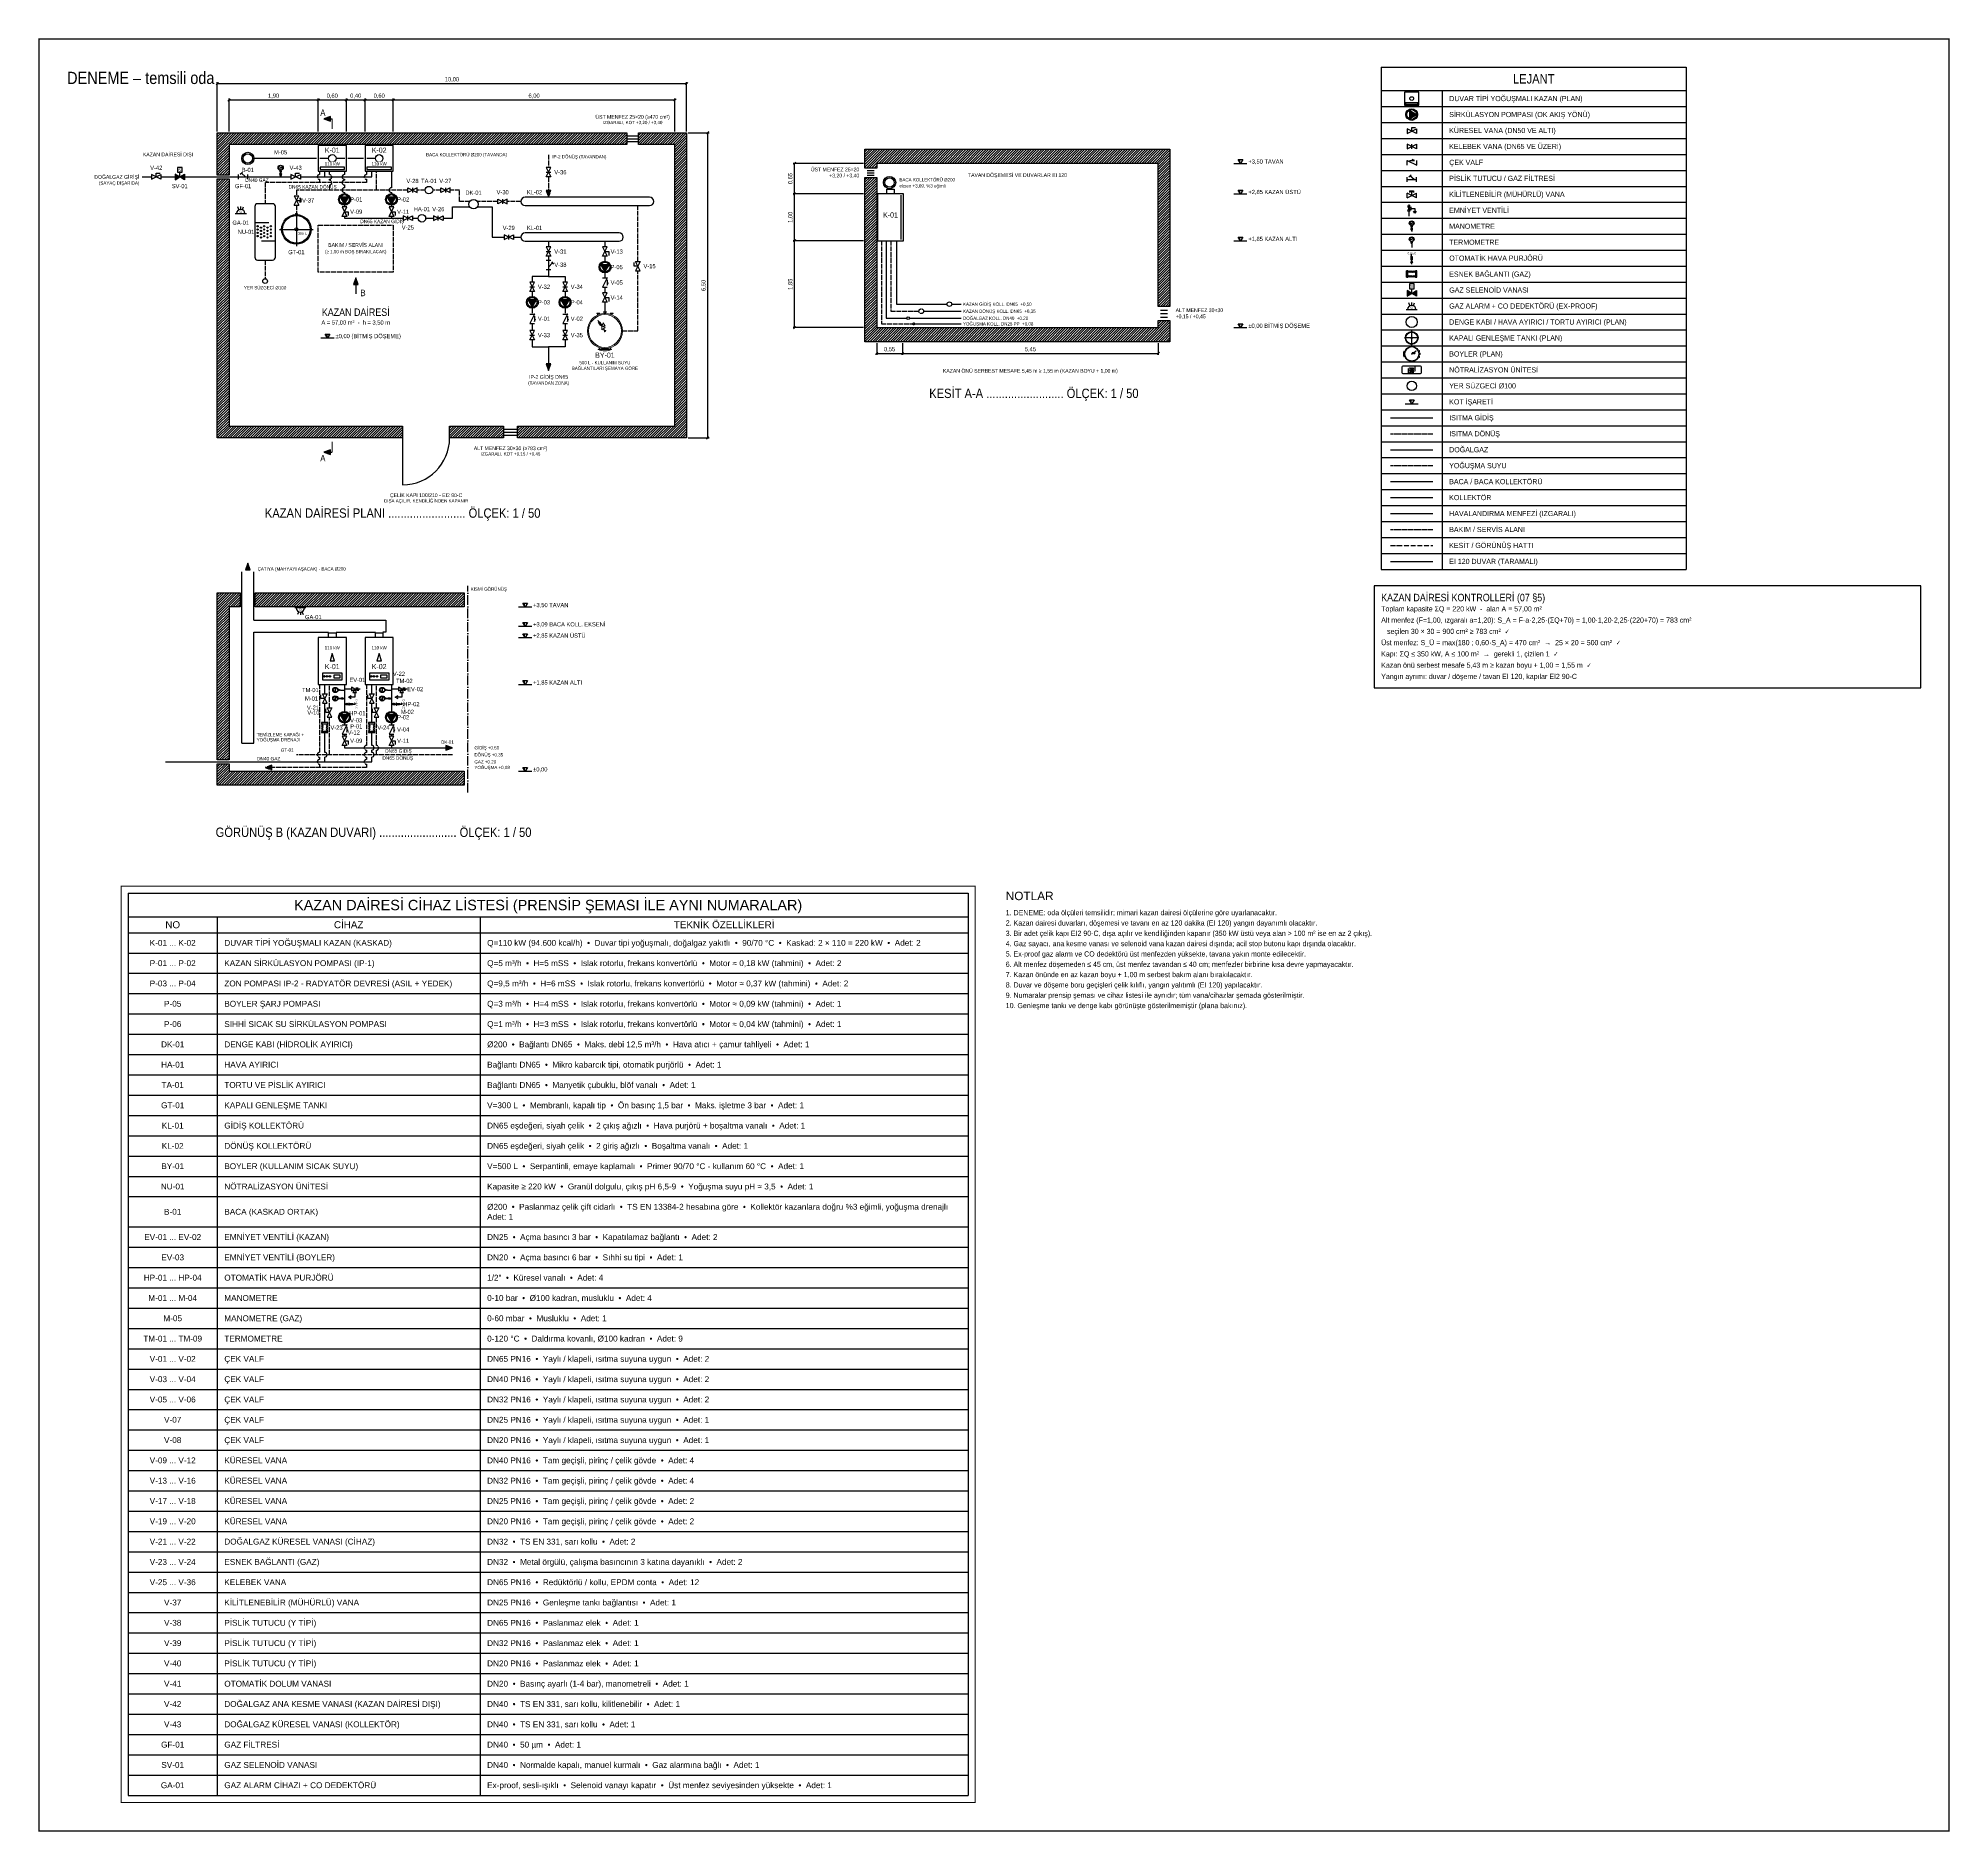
# Model space of a CAD drawing. Header units: centimetres. Extents: x -407 to 3667, y -2994 to 827.
import ezdxf
from ezdxf.enums import TextEntityAlignment as Align

# ---------------------------------------------------------------- set-up
doc = ezdxf.new("R2010")
doc.units = ezdxf.units.CM
doc.header["$LTSCALE"] = 8
doc.linetypes.add('DASHDOT', pattern=[3.556, 2.54, -0.508, 0, -0.508])
doc.linetypes.add('DASHED', pattern=[1.524, 1.27, -0.254])
for name, color, linetype in [('MD-YUK-BIRIMI', 7, 'Continuous'), ('MTY-CIHAZ', 7, 'Continuous'), ('MTY-TEFRIS', 15, 'Continuous'), ('MTY-VANA', 1, 'Continuous'), ('ROTAS-BAKIM-ALANI', 8, 'DASHED'), ('ROTAS-DOGALGAZ-BORU', 2, 'Continuous'), ('ROTAS-DOGALGAZ-SEMBOL', 2, 'Continuous'), ('ROTAS-HAVALANDIRMA-MENFEZ', 4, 'Continuous'), ('ROTAS-HESAP-BASLIK', 2, 'Continuous'), ('ROTAS-HESAP-CERCEVE', 4, 'Continuous'), ('ROTAS-HESAP-CIZGI', 1, 'Continuous'), ('ROTAS-HESAP-SEMBOL', 7, 'Continuous'), ('ROTAS-HESAP-YAZI', 7, 'Continuous'), ('ROTAS-ISITMA-BACA', 8, 'Continuous'), ('ROTAS-ISITMA-BASLIK', 5, 'Continuous'), ('ROTAS-ISITMA-CAP', 41, 'Continuous'), ('ROTAS-ISITMA-CIHAZ', 135, 'Continuous'), ('ROTAS-ISITMA-DONUS', 30, 'DASHED'), ('ROTAS-ISITMA-ETIKET', 3, 'Continuous'), ('ROTAS-ISITMA-GIDIS', 10, 'Continuous'), ('ROTAS-ISITMA-KOLLEKTOR', 7, 'Continuous'), ('ROTAS-ISITMA-POMPA', 30, 'Continuous'), ('ROTAS-ISITMA-VANA', 1, 'Continuous'), ('ROTAS-ISITMA-YAZI', 7, 'Continuous'), ('ROTAS-ISITMA-YOGUSMA', 6, 'DASHED'), ('ROTAS-KESIT-HATTI', 1, 'DASHDOT'), ('ROTAS-KOT', 3, 'Continuous'), ('ROTAS-MIMARI-DUVAR', 7, 'Continuous'), ('ROTAS-MIMARI-KAPI', 7, 'Continuous'), ('ROTAS-MIMARI-TARAMA', 8, 'Continuous'), ('ROTAS-OLCU', 3, 'Continuous'), ('ROTAS-PAFTA', 7, 'Continuous'), ('ROTAS-PIS-SU', 6, 'Continuous')]:
    doc.layers.add(name, color=color, linetype=linetype)
doc.styles.add('MTYCAPLT', font='arial.ttf', dxfattribs={"width": 0.65, "height": 1})
doc.styles.add('ROTAS', font='arial.ttf')

# ---------------------------------------------------------------- blocks, each defined once
blk = doc.blocks.new('ROTAS-KAZAN-PLAN')
for points in [[(0, 0), (60, 0), (60, 55), (0, 55)], [(4, 4), (56, 4), (56, 9), (4, 9)]]:
    blk.add_lwpolyline(points, close=True)
blk.add_circle((30, 27.5), 8)
blk = doc.blocks.new('ROTAS-POMPA')
blk.add_hatch(color=7).paths.add_polyline_path([(10.35, 0), (-4.95, 8.85), (-4.95, -8.85)])
blk.add_lwpolyline([(10.35, 0), (-4.95, 8.85), (-4.95, -8.85)], close=True)
for radius in [12.45, 10.35]:
    blk.add_circle((0, 0), radius)
blk = doc.blocks.new('MTY-KURESEL VANA')
at = {"layer": 'MTY-VANA'}
for p, q in [((0, 0), (0, 8)), ((0, 8), (8, 8))]:
    blk.add_line(p, q, dxfattribs=at)
blk.add_lwpolyline([(-10, 5), (-10, -5), (10, 5), (10, -5), (-10, 5)], dxfattribs=at)
at = {"layer": 'MTY-VANA', "style": 'MTYCAPLT', "width": 0.65}
blk.add_attdef('CAP', text='', height=10, dxfattribs=at).set_placement((-1.1, 0), align=Align.CENTER)
blk = doc.blocks.new('MTY-KELEBEK VANA')
at = {"layer": 'MTY-VANA'}
blk.add_line((0, -5), (0, 5), dxfattribs=at)
blk.add_lwpolyline([(-10, 5), (-10, -5), (10, 5), (10, -5), (-10, 5)], dxfattribs=at)
at = {"layer": 'MTY-VANA', "style": 'MTYCAPLT', "width": 0.65}
blk.add_attdef('CAP', text='', height=10, rotation=26.5651, dxfattribs=at).set_placement((0, 0), align=Align.CENTER)
blk = doc.blocks.new('MTY-DENGE KABI PLAN')
at = {"layer": 'MTY-VANA', "color": 0}
blk.add_circle((0, 0), 20, dxfattribs=at)
blk = doc.blocks.new('ROTAS-SELENOID')
for points in [[(-10, 6), (-10, -6), (0, 0)], [(10, 6), (10, -6), (0, 0)]]:
    blk.add_hatch(color=7).paths.add_polyline_path(points)
blk.add_line((0, 0), (0, 10))
for points in [[(-10, 6), (-10, -6), (0, 0)], [(-5, 10), (5, 10), (5, 20), (-5, 20)], [(10, 6), (10, -6), (0, 0)]]:
    blk.add_lwpolyline(points, close=True)
at = {"style": 'ROTAS'}
blk.add_text('S', height=6, dxfattribs=at).set_placement((0, 15), align=Align.MIDDLE_CENTER)
blk = doc.blocks.new('MTY-PISLIK TUTUCU')
at = {"layer": 'MTY-VANA'}
for p, q in [((-10, -5), (-10, 5)), ((-10, 0), (10, 0)), ((10, -5), (10, 5))]:
    blk.add_line(p, q, dxfattribs=at)
at = {"layer": 'MTY-VANA', "color": 1, "ltscale": 75}
for p, q in [((-6.1, 5.8), (-1.4, 10.5)), ((5.1, 0), (-3.7, 8.1))]:
    blk.add_line(p, q, dxfattribs=at)
at = {"layer": 'MTY-VANA', "style": 'MTYCAPLT', "width": 0.65}
blk.add_attdef('CAP', text='', height=10, rotation=180, dxfattribs=at).set_placement((0, 0), align=Align.CENTER)
blk = doc.blocks.new('MTY-MANOMETRE')
at = {"layer": 'MTY-VANA', "color": 1}
for p, q in [((-3.7, 19.8), (-4.5, 19.9)), ((-3.7, 19.2), (-4.5, 19.1)), ((-3.5, 20.5), (-4.4, 20.7)), ((-3.6, 18.6), (-4.4, 18.4)), ((-3.3, 21.1), (-4.1, 21.4)), ((-3.3, 18), (-4.1, 17.6)), ((-3, 21.6), (-3.7, 22.1)), ((-3, 17.4), (-3.7, 16.9)), ((-2.6, 22.1), (-3.2, 22.7)), ((-2.7, 19.7), (-0.6, 19.7)), ((-2.7, 19.7), (-2.7, 19.3)), ((-2.7, 19.3), (-0.6, 19.4)), ((-2.1, 22.5), (-2.6, 23.2)), ((-1.5, 22.9), (-1.9, 23.6)), ((-1.2, 12.5), (-1.2, 13.4)), ((1.2, 12.5), (-1.2, 12.5)), ((-0.9, 23.1), (-1.1, 23.9)), ((0.9, 13.5), (-0.9, 13.5)), ((-0.9, 10.9), (-0.9, 12.5)), ((0.9, 10.9), (-0.9, 10.9)), ((-0.7, 13.5), (-0.7, 14)), ((-0.5, 12.6), (-0.5, 13.4)), ((-0.5, 8.6), (-0.5, 10.9)), ((0.5, 8.6), (-0.5, 8.6)), ((-0.3, 23.2), (-0.4, 24)), ((0, 8.6), (0, 8)), ((0, 2.3), (0, 0)), ((0.4, 23.2), (0.4, 24)), ((4.5, 19.5), (0.5, 19.6)), ((0.5, 10.9), (0.5, 8.6)), ((4.5, 19.5), (0.6, 19.4)), ((0.6, 12.6), (0.6, 13.4)), ((0.7, 13.5), (0.7, 14)), ((0.9, 12.5), (0.9, 10.9)), ((1, 23.1), (1.2, 23.9)), ((1.2, 12.5), (1.2, 13.4)), ((1.6, 22.9), (2, 23.6)), ((2.1, 22.5), (2.6, 23.2)), ((2.6, 22.1), (3.2, 22.7)), ((3, 17.4), (3.7, 16.9)), ((3.1, 21.6), (3.7, 22.1)), ((3.4, 21.1), (4.1, 21.4)), ((3.4, 17.9), (4.1, 17.6)), ((3.6, 20.5), (4.4, 20.7)), ((3.6, 18.5), (4.4, 18.3)), ((3.7, 19.8), (4.5, 19.9)), ((3.7, 19.2), (4.5, 19.1))]:
    blk.add_line(p, q, dxfattribs=at)
at = {"layer": 'MTY-VANA'}
for p, q in [((-1.5, 7.8), (1.5, 7.8)), ((0, 5.2), (-1.5, 7.8)), ((0, 5.2), (-1.5, 2.5)), ((-1.5, 2.5), (1.5, 2.5)), ((1.5, 7.8), (0, 5.2)), ((1.5, 2.5), (0, 5.2))]:
    blk.add_line(p, q, dxfattribs=at)
at = {"layer": 'MTY-VANA', "color": 1}
for radius in [5.58, 5.3, 0.576]:
    blk.add_circle((0, 19.5), radius, dxfattribs=at)
at = {"layer": 'MTY-VANA'}
blk.add_circle((0, 5.2), 1.5, dxfattribs=at)
at = {"layer": 'MTY-VANA', "color": 1}
for centre, radius, start, end in [((-0.9, 13), 0.576, 54.6994, 125.3066), ((-0.9, 13.1), 0.576, 234.694, 305.3013), ((0, 12.2), 1.33, 65.9035, 113.6507), ((0, 13.8), 1.33, 246.3499, 294.0971), ((0.9, 13), 0.576, 54.6934, 125.3006), ((0.9, 13.1), 0.576, 234.7001, 305.3073)]:
    blk.add_arc(centre, radius, start, end, dxfattribs=at)
at = {"layer": 'MTY-VANA', "width": 0.7}
blk.add_text('M', height=3.59, dxfattribs=at).set_placement((0, 15, 0), align=Align.CENTER)
at = {"layer": 'MTY-VANA', "style": 'MTYCAPLT', "width": 0.65}
blk.add_attdef('CAP', text='', height=10, rotation=270, dxfattribs=at).set_placement((0, 0), align=Align.CENTER)
blk = doc.blocks.new('ROTAS-GAZ-ALARM')
for p, q in [((-12, 0), (12, 0)), ((-4, 9), (-6, 14)), ((0, 9), (0, 15)), ((4, 9), (6, 14))]:
    blk.add_line(p, q)
blk.add_arc((0, 0), 9, 0, 180)
at = {"style": 'ROTAS'}
blk.add_text('G', height=5, dxfattribs=at).set_placement((0, 4), align=Align.MIDDLE_CENTER)
blk = doc.blocks.new('ROTAS-NOTRALIZASYON')
for p, q in [((40, -22), (40, 8)), ((80, 22), (80, -8))]:
    blk.add_line(p, q)
blk.add_lwpolyline([(6, -22), (114, -22, 0.4142), (120, -16), (120, 16, 0.4142), (114, 22), (6, 22, 0.4142), (0, 16), (0, -16, 0.4142)], format="xyb", close=True)
for centre in [(48, 12), (51, 5), (55, 12), (58, 5), (62, 12), (65, 5), (69, 12), (72, 5), (48, -2), (48, -16), (51, -9), (55, -2), (55, -16), (58, -9), (62, -2), (62, -16), (65, -9), (69, -2), (69, -16), (72, -9)]:
    blk.add_circle(centre, 1.3)
blk = doc.blocks.new('MTY-YER SUZGECI DN100')
at = {"layer": 'MTY-TEFRIS', "color": 6}
blk.add_circle((0, 0), 5, dxfattribs=at)
at = {"layer": 'MD-YUK-BIRIMI', "color": 6, "style": 'MTYCAPLT', "width": 0.65}
for tag, p in [('PSCP_001', (-1.2, 1.1)), ('PS_001', (-0.6, -0.5))]:
    blk.add_attdef(tag, p, '', height=1, dxfattribs=at)
blk = doc.blocks.new('MTY-KITLENEBILIR VANA')
at = {"layer": 'MTY-VANA'}
for p, q in [((-10, -5), (-10, 5)), ((-10, -5), (10, 5)), ((10, -5), (-10, 5)), ((-4.4, 9.8), (-4.4, 6.4)), ((-4.4, 9.8), (4, 9.8)), ((-2.8, 8.1), (2.8, 8.1)), ((0, 0), (0, 8.1)), ((4, 9.8), (4, 6.4)), ((10, -5), (10, 5))]:
    blk.add_line(p, q, dxfattribs=at)
at = {"layer": 'MTY-VANA', "style": 'MTYCAPLT', "width": 0.65}
blk.add_attdef('CAP', text='', height=10, rotation=206.5651, dxfattribs=at).set_placement((0, 0), align=Align.CENTER)
blk = doc.blocks.new('aGENLESME DEPOSU (PLAN-1)')
at = {"layer": 'MTY-TEFRIS', "color": 15, "ltscale": 100}
for p, q in [((50.9, 0), (-50.9, 0)), ((0, -50.9), (0, 50.9))]:
    blk.add_line(p, q, dxfattribs=at)
at = {"layer": 'MTY-TEFRIS'}
for p, q in [((-2.9, -48), (-2.9, -44.9)), ((2.9, -48), (-2.9, -48)), ((2.9, -48), (2.9, -44.8))]:
    blk.add_line(p, q, dxfattribs=at)
at = {"layer": 'MTY-TEFRIS', "color": 4, "ltscale": 100}
blk.add_ellipse((-0.1, 0.1), major_axis=(31.8, 31.8), ratio=1, dxfattribs=at)
at = {"layer": 'MTY-TEFRIS', "color": 1, "ltscale": 100}
for centre, major_axis, start_param, end_param in [((-0.1, 0.1), (29.7, 29.7), 1.570796326794902, 7.853981633974488), ((0, 0), (3.18, 3.18), 1.570796326794897, 7.853981633974483)]:
    blk.add_ellipse(centre, major_axis=major_axis, ratio=1, start_param=start_param, end_param=end_param, dxfattribs=at)
blk = doc.blocks.new('MTY-CEKVALF VANA')
at = {"layer": 'MTY-VANA'}
h = blk.add_hatch(color=256, dxfattribs=at)
edge = h.paths.add_edge_path()
edge.add_arc((-10, 5), 1.41, 180, 540, ccw=False)
for p, q in [((-10, -5), (-10, 5)), ((-10, 5), (10, -5)), ((-5.6, 5), (5.6, 5)), ((5.6, 5), (0, 7.3)), ((10, -5), (10, 5))]:
    blk.add_line(p, q, dxfattribs=at)
at = {"layer": 'MTY-VANA', "style": 'MTYCAPLT', "width": 0.65}
blk.add_attdef('CAP', text='', height=10, dxfattribs=at).set_placement((-0.4, -4.9), align=Align.CENTER)
blk = doc.blocks.new('BOYLER KAT PLANI')
at = {"layer": 'MTY-CIHAZ', "color": 15, "lineweight": 20, "ltscale": 40}
blk.add_line((-58.1, 0), (-51.2, 4.7), dxfattribs=at)
at = {"layer": 'MTY-CIHAZ', "color": 1, "lineweight": 20, "ltscale": 40}
for p, q in [((-5.1, 22.2), (-10, 22.2)), ((-5.1, 17.7), (-8.2, 17.7)), ((-1.1, 2.2), (-5.2, 2.2)), ((-5.1, -22.2), (-10, -22.2)), ((-5.1, -17.7), (-8.2, -17.7)), ((-1.1, -2.2), (-5.2, -2.2))]:
    blk.add_line(p, q, dxfattribs=at)
for points in [[(-112.5, -20), (-112.5, 19.9), (-114.2, 19.9), (-114.2, -20)], [(-4, 15.3), (-4, 24.7), (-5.1, 24.7), (-5.1, 15.3)], [(0, 4.7), (0, -4.7), (-1.1, -4.7), (-1.1, 4.7)], [(-4, -15.3), (-4, -24.7), (-5.1, -24.7), (-5.1, -15.3)]]:
    blk.add_lwpolyline(points, close=True, dxfattribs=at)
blk.add_lwpolyline([(-108.6, 16.2), (-112.5, 16.2), (-112.5, -16.3), (-108.6, -16.3)], dxfattribs=at)
at = {"layer": 'MTY-CIHAZ', "color": 15, "lineweight": 20, "ltscale": 40}
for points in [[(-43.8, 9.7), (-54.5, 9.5), (-48, -0.2)], [(-34, 5.5), (-43.8, 9.7), (-43.6, -1)], [(-26.7, 21.2), (-30.6, 19.8), (-29.5, 18.1)]]:
    blk.add_lwpolyline(points, close=True, dxfattribs=at)
blk.add_lwpolyline([(-43.8, 9.7), (-41.2, 11.4), (-37.8, 9.4), (-41.7, 15.2), (-35.4, 11), (-39.4, 16.8), (-33.1, 12.6), (-37, 18.4), (-30.7, 14.1), (-34.7, 20), (-31.8, 17.7), (-30, 19)], dxfattribs=at)
for radius in [53, 2.31]:
    blk.add_circle((-58.1, 0), radius, dxfattribs=at)
at = {"layer": 'MTY-CIHAZ', "color": 1, "lineweight": 20, "ltscale": 40}
blk.add_circle((-58.1, 0), 49.4, dxfattribs=at)
blk.add_arc((-65, -0.1), 53.1, 157.93467, 202.06533, dxfattribs=at)
blk = doc.blocks.new('ROTAS-KOT')
blk.add_hatch(color=7).paths.add_polyline_path([(0, 0), (0, 8), (-5, 8)])
blk.add_line((-14, 0), (14, 0))
blk.add_lwpolyline([(0, 0), (-5, 8), (5, 8)], close=True)
blk = doc.blocks.new('ROTAS-OLCU-001')
for p, q in [((-2.5, 692.5), (2.5, 697.5)), ((0, 628), (0, 698)), ((0, 695), (950, 695)), ((187.5, 692.5), (192.5, 697.5)), ((190, 628), (190, 698)), ((247.5, 692.5), (252.5, 697.5)), ((250, 628), (250, 698)), ((287.5, 692.5), (292.5, 697.5)), ((290, 628), (290, 698)), ((347.5, 692.5), (352.5, 697.5)), ((350, 628), (350, 698)), ((947.5, 692.5), (952.5, 697.5)), ((950, 628), (950, 698))]:
    blk.add_line(p, q)
at = {"style": 'ROTAS', "width": 0.85}
for s, p in [('1,90', (95, 697)), ('0,60', (220, 697)), ('0,40', (270, 697)), ('0,60', (320, 697)), ('6,00', (650, 697))]:
    blk.add_text(s, height=9, dxfattribs=at).set_placement(p, align=Align.BOTTOM_CENTER)
blk = doc.blocks.new('ROTAS-OLCU-002')
for p, q in [((-27.5, 727.5), (-22.5, 732.5)), ((-25, 628), (-25, 733)), ((-25, 730), (975, 730)), ((972.5, 727.5), (977.5, 732.5)), ((975, 628), (975, 733))]:
    blk.add_line(p, q)
at = {"style": 'ROTAS', "width": 0.85}
blk.add_text('10,00', height=9, dxfattribs=at).set_placement((475, 732), align=Align.BOTTOM_CENTER)
blk = doc.blocks.new('ROTAS-OLCU-003')
for p, q in [((978, 625), (1023, 625)), ((1017.5, 622.5), (1022.5, 627.5)), ((1020, -25), (1020, 625)), ((978, -25), (1023, -25)), ((1017.5, -27.5), (1022.5, -22.5))]:
    blk.add_line(p, q)
at = {"style": 'ROTAS', "width": 0.85}
blk.add_text('6,50', height=9, rotation=90, dxfattribs=at).set_placement((1018, 300), align=Align.BOTTOM_CENTER)
blk = doc.blocks.new('ROTAS-OK')
blk.add_hatch(color=7).paths.add_polyline_path([(0, 0), (-14, 5), (-14, -5)])
blk.add_lwpolyline([(0, 0), (-14, 5), (-14, -5)], close=True)
blk = doc.blocks.new('ROTAS-KAZAN-YAN')
for p, q in [((50, 3), (50, 97)), ((0, 70), (-2, 70)), ((0, 30), (-2, 30))]:
    blk.add_line(p, q)
blk.add_lwpolyline([(0, 0), (55, 0), (55, 100), (0, 100)], close=True)
blk.add_lwpolyline([(19.5, 100), (19.5, 110), (35.5, 110), (35.5, 100)])
blk = doc.blocks.new('ROTAS-OLCU-004')
for p, q in [((1352, 560), (1202, 560)), ((1202.5, 557.5), (1207.5, 562.5)), ((1205, 210), (1205, 560)), ((1352, 495), (1202, 495)), ((1202.5, 492.5), (1207.5, 497.5)), ((1352, 395), (1202, 395)), ((1202.5, 392.5), (1207.5, 397.5)), ((1352, 210), (1202, 210)), ((1202.5, 207.5), (1207.5, 212.5))]:
    blk.add_line(p, q)
at = {"style": 'ROTAS', "width": 0.85}
for s, p in [('0,65', (1203, 527.5)), ('1,00', (1203, 445)), ('1,85', (1203, 302.5))]:
    blk.add_text(s, height=9, rotation=90, dxfattribs=at).set_placement(p, align=Align.BOTTOM_CENTER)
blk = doc.blocks.new('ROTAS-OLCU-005')
for p, q in [((1380, 177), (1380, 152)), ((1435, 177), (1435, 152)), ((1980, 177), (1980, 152)), ((1377.5, 152.5), (1382.5, 157.5)), ((1380, 155), (1980, 155)), ((1432.5, 152.5), (1437.5, 157.5)), ((1977.5, 152.5), (1982.5, 157.5))]:
    blk.add_line(p, q)
at = {"style": 'ROTAS', "width": 0.85}
for s, p in [('0,55', (1407.5, 157)), ('5,45', (1707.5, 157))]:
    blk.add_text(s, height=9, dxfattribs=at).set_placement(p, align=Align.BOTTOM_CENTER)
blk = doc.blocks.new('ROTAS-KAZAN-ON')
for points in [[(0, 0), (60, 0), (60, 100), (0, 100)], [(25.2, 50), (34.8, 50), (30, 66)], [(9, 10), (51, 10), (51, 24), (9, 24)], [(33, 14), (46.8, 14), (46.8, 20), (33, 20)]]:
    blk.add_lwpolyline(points, close=True)
blk.add_lwpolyline([(22, 100), (22, 110), (38, 110), (38, 100)])
for centre in [(13.2, 17), (19.2, 17), (25.2, 17)]:
    blk.add_circle(centre, 1.6)
blk = doc.blocks.new('MTY-EMNİYET VENTİLİ')
at = {"layer": 'MTY-VANA'}
for p, q in [((0, 22), (-4, 15)), ((-4, 15), (4, 15)), ((3.5, 29.6), (-3.5, 28.3)), ((3.5, 27), (-3.5, 28.3)), ((3.5, 27), (-3.5, 25.6)), ((0, 25), (-3.5, 25.6)), ((0, 33.7), (0, 30.3)), ((3.5, 29.6), (0, 30.3)), ((7, 26), (0, 22)), ((0, 22), (0, 25)), ((0, 22), (7, 18)), ((4, 15), (0, 22)), ((0, 15), (0, 0)), ((7, 18), (7, 26)), ((7, 22), (17, 22)), ((17, 8.3), (13.5, 14.3)), ((17, 22), (17, 12)), ((20.5, 14.3), (17, 8.3))]:
    blk.add_line(p, q, dxfattribs=at)
at = {"layer": 'MTY-VANA', "style": 'MTYCAPLT', "width": 0.65}
blk.add_attdef('CAP', text='', height=10, rotation=358.601, dxfattribs=at).set_placement((0.8, 6.1), align=Align.CENTER)
blk = doc.blocks.new('MTY-O.H.A.C')
at = {"layer": 'MTY-VANA', "color": 2}
for p, q in [((-5, 29), (5, 29)), ((-5, 29), (-5, 28)), ((-5, 28), (5, 28)), ((-5, 28), (-4, 26)), ((-4, 41), (-3, 43)), ((-4, 41), (4, 41)), ((-4, 29), (-4, 41)), ((-4, 26), (4, 26)), ((-4, 26), (-4, 24)), ((-4, 24), (4, 24)), ((-3, 43), (3, 43)), ((-3, 43), (3, 43)), ((-3, 43), (-3, 43)), ((-2, 47), (2, 47)), ((-2, 43), (-2, 47)), ((-2, 26), (-2, 24)), ((-1, 47), (-1, 43)), ((1, 47), (1, 43)), ((2, 47), (2, 43)), ((2, 26), (2, 24)), ((3, 43), (4, 41)), ((3, 43), (3, 43)), ((4, 41), (4, 29)), ((4, 26), (5, 28)), ((4, 24), (4, 26)), ((5, 28), (5, 29))]:
    blk.add_line(p, q, dxfattribs=at)
at = {"layer": 'MTY-VANA', "color": 2, "lineweight": -3}
for p, q in [((-2, 57), (-3, 57)), ((0, 47), (0, 54))]:
    blk.add_line(p, q, dxfattribs=at)
at = {"layer": 'MTY-VANA', "lineweight": -3}
for p, q in [((0, 24), (0, 19)), ((0, 5), (0, 0))]:
    blk.add_line(p, q, dxfattribs=at)
at = {"layer": 'MTY-VANA'}
for points in [[(4, 19), (-4, 19), (0, 12)], [(4, 5), (-4, 5), (0, 12)]]:
    blk.add_lwpolyline(points, close=True, dxfattribs=at)
blk.add_circle((0, 12), 4.46, dxfattribs=at)
at = {"layer": 'MTY-VANA', "color": 2, "lineweight": -3}
for centre, start, end in [((-3, 54), 90, 180), ((-2, 54), 0, 90)]:
    blk.add_arc(centre, 2.36, start, end, dxfattribs=at)
at = {"layer": 'MTY-VANA', "color": 2, "lineweight": -3, "style": 'MTYCAPLT', "width": 0.65}
blk.add_text('O.H.A.C', height=12, dxfattribs=at).set_placement((0, 65), align=Align.MIDDLE_CENTER)
at = {"layer": 'MTY-VANA', "style": 'MTYCAPLT', "width": 0.65}
blk.add_attdef('CAP', text='', height=10, rotation=270, dxfattribs=at).set_placement((0, 2), align=Align.CENTER)
blk = doc.blocks.new('MTY-TERMOMETRE')
at = {"layer": 'MTY-VANA', "color": 1}
for p, q in [((-3.7, 19.8), (-4.5, 19.9)), ((-3.7, 19.2), (-4.5, 19.1)), ((-3.5, 20.5), (-4.4, 20.7)), ((-3.6, 18.6), (-4.4, 18.4)), ((-3.3, 21.1), (-4.1, 21.4)), ((-3.3, 18), (-4.1, 17.6)), ((-3, 21.6), (-3.7, 22.1)), ((-3, 17.4), (-3.7, 16.9)), ((-2.6, 22.1), (-3.2, 22.7)), ((-2.7, 19.7), (-0.6, 19.7)), ((-2.7, 19.7), (-2.7, 19.3)), ((-2.7, 19.3), (-0.6, 19.4)), ((-2.1, 22.5), (-2.6, 23.2)), ((-1.5, 22.9), (-1.9, 23.6)), ((-1.2, 12.5), (-1.2, 13.4)), ((1.2, 12.5), (-1.2, 12.5)), ((-0.9, 23.1), (-1.1, 23.9)), ((0.9, 13.5), (-0.9, 13.5)), ((-0.9, 10.9), (-0.9, 12.5)), ((0.9, 10.9), (-0.9, 10.9)), ((-0.7, 13.5), (-0.7, 14)), ((-0.5, 12.6), (-0.5, 13.4)), ((-0.5, 8.6), (-0.5, 10.9)), ((0.5, 8.6), (-0.5, 8.6)), ((-0.3, 23.2), (-0.4, 24)), ((0, 8.6), (0, 0)), ((0.4, 23.2), (0.4, 24)), ((4.5, 19.5), (0.5, 19.6)), ((0.5, 10.9), (0.5, 8.6)), ((4.5, 19.5), (0.6, 19.4)), ((0.6, 12.6), (0.6, 13.4)), ((0.7, 13.5), (0.7, 14)), ((0.9, 12.5), (0.9, 10.9)), ((1, 23.1), (1.2, 23.9)), ((1.2, 12.5), (1.2, 13.4)), ((1.6, 22.9), (2, 23.6)), ((2.1, 22.5), (2.6, 23.2)), ((2.6, 22.1), (3.2, 22.7)), ((3, 17.4), (3.7, 16.9)), ((3.1, 21.6), (3.7, 22.1)), ((3.4, 21.1), (4.1, 21.4)), ((3.4, 17.9), (4.1, 17.6)), ((3.6, 20.5), (4.4, 20.7)), ((3.6, 18.5), (4.4, 18.3)), ((3.7, 19.8), (4.5, 19.9)), ((3.7, 19.2), (4.5, 19.1))]:
    blk.add_line(p, q, dxfattribs=at)
for radius in [5.58, 5.3, 0.576]:
    blk.add_circle((0, 19.5), radius, dxfattribs=at)
for centre, radius, start, end in [((-0.9, 13), 0.576, 54.6994, 125.3066), ((-0.9, 13.1), 0.576, 234.694, 305.3013), ((0, 12.2), 1.33, 65.9035, 113.6507), ((0, 13.8), 1.33, 246.3499, 294.0971), ((0.9, 13), 0.576, 54.6934, 125.3006), ((0.9, 13.1), 0.576, 234.7001, 305.3073)]:
    blk.add_arc(centre, radius, start, end, dxfattribs=at)
at = {"layer": 'MTY-VANA', "style": 'MTYCAPLT', "width": 0.65}
blk.add_text('T', height=3, dxfattribs=at).set_placement((0, 15, 0), align=Align.CENTER)
blk.add_attdef('CAP', text='', height=1, rotation=270, dxfattribs=at).set_placement((0, 0), align=Align.CENTER)
blk = doc.blocks.new('MTY-ESNEK BAGLANTI')
at = {"layer": 'MTY-VANA'}
for p, q in [((-10.8, -6.7), (-10.8, 6.7)), ((-8.1, 3.1), (-6, 6.7)), ((-4, 3.1), (-6, 6.7)), ((-4, 3.1), (-2, 6.7)), ((0, 3.1), (-2, 6.7)), ((0, 3.1), (2, 6.7)), ((4, 3.1), (2, 6.7)), ((4, 3.1), (6, 6.7)), ((8.1, 3.1), (6, 6.7)), ((-8.1, -3.1), (-6, -6.7)), ((-4, -3.1), (-6, -6.7)), ((-4, -3.1), (-2, -6.7)), ((0, -3.1), (-2, -6.7)), ((0, -3.1), (2, -6.7)), ((4, -3.1), (2, -6.7)), ((4, -3.1), (6, -6.7)), ((8.1, -3.1), (6, -6.7))]:
    blk.add_line(p, q, dxfattribs=at)
for points in [[(-8.1, 6.7), (-10.8, 6.7), (-10.8, -6.7), (-8.1, -6.7)], [(10.8, 6.7), (8.1, 6.7), (8.1, -6.7), (10.8, -6.7)]]:
    blk.add_lwpolyline(points, close=True, dxfattribs=at)
at = {"layer": 'MTY-VANA', "style": 'MTYCAPLT', "width": 0.65}
blk.add_attdef('CAP', text='', height=10, dxfattribs=at).set_placement((0, 0), align=Align.CENTER)

msp = doc.modelspace()

# ---------------------------------------------------------------- hatches: boundary and pattern name
at = {"layer": 'ROTAS-MIMARI-TARAMA'}
h = msp.add_hatch(dxfattribs=at)
h.set_pattern_fill('ANSI31', scale=1.2)
h.paths.add_polyline_path([(0, 535), (-25, 535), (-25, 625), (847.5, 625), (847.5, 600), (0, 600)])
h = msp.add_hatch(dxfattribs=at)
h.set_pattern_fill('ANSI31', scale=1.2)
h.paths.add_polyline_path([(615, 0), (950, 0), (950, 600), (872.5, 600), (872.5, 625), (975, 625), (975, -25), (615, -25)])
h = msp.add_hatch(dxfattribs=at)
h.set_pattern_fill('ANSI31', scale=1.2)
h.paths.add_polyline_path([(1980, 560), (1380, 560), (1380, 550), (1355, 550), (1355, 590), (2005, 590), (2005, 255), (1980, 255)])
h = msp.add_hatch(dxfattribs=at)
h.set_pattern_fill('ANSI31', scale=1.2)
h.paths.add_polyline_path([(1380, 530), (1380, 210), (1980, 210), (1980, 225), (2005, 225), (2005, 180), (1355, 180), (1355, 530)])
h = msp.add_hatch(dxfattribs=at)
h.set_pattern_fill('ANSI31', scale=1.2)
h.paths.add_polyline_path([(0, 0), (370, 0), (370, -25), (-25, -25), (-25, 527), (0, 527)])
h = msp.add_hatch(dxfattribs=at)
h.set_pattern_fill('ANSI31', scale=1.2)
h.paths.add_polyline_path([(585, 0), (585, -25), (470, -25), (470, 0)])
h = msp.add_hatch(dxfattribs=at)
h.set_pattern_fill('ANSI31', scale=1.2)
h.paths.add_polyline_path([(24, -355), (24, -385), (0, -385), (0, -711), (-25, -711), (-25, -355)])
h = msp.add_hatch(dxfattribs=at)
h.set_pattern_fill('ANSI31', scale=1.2)
h.paths.add_polyline_path([(501, -355), (501, -385), (56, -385), (56, -355)])
h = msp.add_hatch(dxfattribs=at)
h.set_pattern_fill('ANSI31', scale=1.2)
h.paths.add_polyline_path([(-25, -719), (0, -719), (0, -735), (501, -735), (501, -765), (-25, -765)])

# ---------------------------------------------------------------- linework, layer by layer
at = {"layer": 'ROTAS-BAKIM-ALANI', "ltscale": 0.5}
msp.add_line((2475, -220), (2565, -220), dxfattribs=at)
at = {"layer": 'ROTAS-BAKIM-ALANI'}
msp.add_lwpolyline([(190, 428), (350, 428), (350, 328), (190, 328)], close=True, dxfattribs=at)
at = {"layer": 'ROTAS-DOGALGAZ-BORU', "ltscale": 0.5}
msp.add_line((2475, -50), (2565, -50), dxfattribs=at)
at = {"layer": 'ROTAS-DOGALGAZ-BORU'}
for points in [[(-185, 531), (-165.5, 531)], [(-144.5, 531), (-115.5, 531)], [(-94.5, 531), (19.5, 531)], [(40.5, 531), (131.5, 531)], [(152.5, 531), (304, 531)], [(204, 531), (204, 543)], [(304, 531), (304, 543)], [(1400, 395), (1400, 230), (1444, 230)], [(204, -569.5), (204, -550)], [(304, -569.5), (304, -550)], [(204, -631), (204, -590.5)], [(304, -631), (304, -590.5)], [(-135, -715), (304, -715)]]:
    msp.add_lwpolyline(points, dxfattribs=at)
for points in [[(204, -715), (204, -705, 1), (204, -695), (204, -653)], [(304, -715), (304, -705, 1), (304, -695), (304, -690, 1), (304, -680), (304, -653)]]:
    msp.add_lwpolyline(points, format="xyb", dxfattribs=at)
msp.add_circle((1447, 230), 3, dxfattribs=at)
at = {"layer": 'ROTAS-HAVALANDIRMA-MENFEZ'}
for p, q in [((849.5, 618.75), (870.5, 618.75)), ((849.5, 612.5), (870.5, 612.5)), ((849.5, 606.25), (870.5, 606.25)), ((1360, 545), (1375, 545)), ((1360, 540), (1375, 540)), ((1360, 535), (1375, 535)), ((1985, 247.5), (2000, 247.5)), ((1985, 240), (2000, 240)), ((1985, 232.5), (2000, 232.5)), ((587, -6.25), (613, -6.25)), ((587, -12.5), (613, -12.5)), ((587, -18.75), (613, -18.75))]:
    msp.add_line(p, q, dxfattribs=at)
at = {"layer": 'ROTAS-HAVALANDIRMA-MENFEZ', "ltscale": 0.5}
msp.add_line((2475, -186), (2565, -186), dxfattribs=at)
at = {"layer": 'ROTAS-HESAP-CERCEVE'}
msp.add_lwpolyline([(2440, -557), (3605, -557), (3605, -340), (2440, -340)], close=True, dxfattribs=at)
at = {"layer": 'ROTAS-HESAP-CERCEVE', "const_width": 2}
msp.add_lwpolyline([(-230, -2931.75), (1590, -2931.75), (1590, -980), (-230, -980)], close=True, dxfattribs=at)
at = {"layer": 'ROTAS-HESAP-CIZGI'}
for p, q in [((2455, 765), (3105, 765)), ((2455, 765), (2455, 715)), ((3105, 765), (3105, 715)), ((2455, 715), (3105, 715)), ((2455, 715), (2455, -305)), ((2585, 715), (2585, -305)), ((3105, 715), (3105, -305)), ((2455, 681), (3105, 681)), ((2455, 647), (3105, 647)), ((2455, 613), (3105, 613)), ((2455, 579), (3105, 579)), ((2455, 545), (3105, 545)), ((2455, 511), (3105, 511)), ((2455, 477), (3105, 477)), ((2455, 443), (3105, 443)), ((2455, 409), (3105, 409)), ((2455, 375), (3105, 375)), ((2455, 341), (3105, 341)), ((2455, 307), (3105, 307)), ((2455, 273), (3105, 273)), ((2455, 239), (3105, 239)), ((2455, 205), (3105, 205)), ((2455, 171), (3105, 171)), ((2455, 137), (3105, 137)), ((2455, 103), (3105, 103)), ((2455, 69), (3105, 69)), ((2455, 35), (3105, 35)), ((2455, 1), (3105, 1)), ((2455, -33), (3105, -33)), ((2455, -67), (3105, -67)), ((2455, -101), (3105, -101)), ((2455, -135), (3105, -135)), ((2455, -169), (3105, -169)), ((2455, -203), (3105, -203)), ((2455, -237), (3105, -237)), ((2455, -271), (3105, -271)), ((2455, -305), (3105, -305)), ((-215, -995), (1575, -995)), ((-215, -995), (-215, -2916.75)), ((1575, -995), (1575, -2916.75)), ((-215, -1045), (1575, -1045)), ((-25, -1045), (-25, -2916.75)), ((535, -1045), (535, -2916.75)), ((-215, -1079), (1575, -1079)), ((-215, -1122.25), (1575, -1122.25)), ((-215, -1165.5), (1575, -1165.5)), ((-215, -1208.75), (1575, -1208.75)), ((-215, -1252), (1575, -1252)), ((-215, -1295.25), (1575, -1295.25)), ((-215, -1338.5), (1575, -1338.5)), ((-215, -1381.75), (1575, -1381.75)), ((-215, -1425), (1575, -1425)), ((-215, -1468.25), (1575, -1468.25)), ((-215, -1511.5), (1575, -1511.5)), ((-215, -1554.75), (1575, -1554.75)), ((-215, -1598), (1575, -1598)), ((-215, -1641.25), (1575, -1641.25)), ((-215, -1705.75), (1575, -1705.75)), ((-215, -1749), (1575, -1749)), ((-215, -1792.25), (1575, -1792.25)), ((-215, -1835.5), (1575, -1835.5)), ((-215, -1878.75), (1575, -1878.75)), ((-215, -1922), (1575, -1922)), ((-215, -1965.25), (1575, -1965.25)), ((-215, -2008.5), (1575, -2008.5)), ((-215, -2051.75), (1575, -2051.75)), ((-215, -2095), (1575, -2095)), ((-215, -2138.25), (1575, -2138.25)), ((-215, -2181.5), (1575, -2181.5)), ((-215, -2224.75), (1575, -2224.75)), ((-215, -2268), (1575, -2268)), ((-215, -2311.25), (1575, -2311.25)), ((-215, -2354.5), (1575, -2354.5)), ((-215, -2397.75), (1575, -2397.75)), ((-215, -2441), (1575, -2441)), ((-215, -2484.25), (1575, -2484.25)), ((-215, -2527.5), (1575, -2527.5)), ((-215, -2570.75), (1575, -2570.75)), ((-215, -2614), (1575, -2614)), ((-215, -2657.25), (1575, -2657.25)), ((-215, -2700.5), (1575, -2700.5)), ((-215, -2743.75), (1575, -2743.75)), ((-215, -2787), (1575, -2787)), ((-215, -2830.25), (1575, -2830.25)), ((-215, -2873.5), (1575, -2873.5)), ((-215, -2916.75), (1575, -2916.75))]:
    msp.add_line(p, q, dxfattribs=at)
at = {"layer": 'ROTAS-ISITMA-BACA', "ltscale": 0.5}
msp.add_line((2475, -118), (2565, -118), dxfattribs=at)
at = {"layer": 'ROTAS-ISITMA-BACA'}
msp.add_line((27, -675), (53, -675), dxfattribs=at)
at = {"layer": 'ROTAS-ISITMA-BACA', "const_width": 3}
for points in [[(53, 570.5), (187, 570.5)], [(193, 570.5), (212, 570.5)], [(228, 570.5), (247, 570.5)], [(253, 570.5), (287, 570.5)], [(293, 570.5), (312, 570.5)]]:
    msp.add_lwpolyline(points, dxfattribs=at)
at = {"layer": 'ROTAS-ISITMA-BACA'}
for points in [[(27, -675), (27, -310)], [(53, -413), (53, -310)], [(53, -413), (334, -413), (334, -439), (328, -439)], [(53, -439), (212, -439)], [(53, -675), (53, -439)], [(228, -439), (312, -439)]]:
    msp.add_lwpolyline(points, dxfattribs=at)
for centre, radius in [((40, 570.5), 13), ((40, 570.5), 10), ((1407.5, 519), 13), ((1407.5, 519), 10)]:
    msp.add_circle(centre, radius, dxfattribs=at)
at = {"layer": 'ROTAS-ISITMA-DONUS', "ltscale": 0.5}
msp.add_line((2475, -16), (2565, -16), dxfattribs=at)
at = {"layer": 'ROTAS-ISITMA-DONUS'}
for points in [[(681, 578), (681, 551.5)], [(314, 503), (314, 543)], [(681, 530.5), (681, 502)], [(380.5, 503), (143.5, 503)], [(143.5, 503), (143.5, 491.5)], [(418, 503), (401.5, 503)], [(450.5, 503), (434, 503)], [(513, 479), (491, 479), (491, 503), (471.5, 503)], [(143.5, 470.5), (143.5, 455)], [(572.5, 479), (529, 479)], [(622, 479), (593.5, 479)], [(871, 351.4351), (871, 470)], [(1410, 395), (1410, 245), (1470, 245)], [(838.5, 202.8703), (871, 202.8703), (871, 330.4351)], [(214, -599.5), (214, -550)], [(314, -599.5), (314, -550)], [(214, -700), (214, -620.5)], [(476, -700), (143.5, -700)]]:
    msp.add_lwpolyline(points, dxfattribs=at)
for points in [[(214, 503), (214, 514, 1), (214, 524), (214, 526, 1), (214, 536), (214, 543)], [(314, -700), (314, -690, 1), (314, -680), (314, -620.5)]]:
    msp.add_lwpolyline(points, format="xyb", dxfattribs=at)
msp.add_circle((1475, 245), 5, dxfattribs=at)
at = {"layer": 'ROTAS-ISITMA-GIDIS', "ltscale": 0.5}
msp.add_line((2475, 18), (2565, 18), dxfattribs=at)
at = {"layer": 'ROTAS-ISITMA-GIDIS'}
for points in [[(246, 543), (246, 536, 1), (246, 526), (246, 524, 1), (246, 514), (246, 508, 1), (246, 498), (246, 495.5)], [(346, 543), (346, 508, 1), (346, 498), (346, 495.5)]]:
    msp.add_lwpolyline(points, format="xyb", dxfattribs=at)
for points in [[(246, 470.5), (246, 467.5)], [(346, 470.5), (346, 467.5)], [(456.5, 443), (476, 443), (476, 467), (513, 467)], [(529, 467), (561, 467), (561, 403), (585.5, 403)], [(246, 446.5), (246, 443)], [(246, 443), (370.5, 443)], [(346, 446.5), (346, 443)], [(391.5, 443), (403, 443)], [(419, 443), (435.5, 443)], [(606.5, 403), (622, 403)], [(681, 394), (681, 382.5)], [(801, 394), (801, 382.5)], [(1422, 395), (1422, 260), (1530, 260)], [(681, 361.5), (681, 354.5)], [(681, 333.5), (681, 319)], [(801, 361.5), (801, 351.5)], [(801, 326.5), (801, 317.5)], [(681, 319), (646, 319), (646, 307.5)], [(646, 286.5), (646, 276.5)], [(681, 319), (716, 319), (716, 307.5)], [(716, 286.5), (716, 276.5)], [(801, 294.5), (801, 284.5)], [(646, 251.5), (646, 240.5)], [(716, 251.5), (716, 240.5)], [(801, 263.5), (801, 244)], [(646, 217.5), (646, 204.5)], [(716, 217.5), (716, 204.5)], [(646, 183.5), (646, 169), (681, 169)], [(716, 183.5), (716, 169), (681, 169)], [(681, 169), (681, 133)], [(246, -550), (246, -607.5)], [(346, -550), (346, -607.5)], [(246, -632.5), (246, -634.5)], [(346, -632.5), (346, -634.5)], [(246, -657.5), (246, -659.5)], [(246, -680.5), (246, -685)], [(246, -685), (462, -685)], [(346, -657.5), (346, -659.5)], [(346, -680.5), (346, -685)]]:
    msp.add_lwpolyline(points, dxfattribs=at)
msp.add_circle((1535, 260), 5, dxfattribs=at)
at = {"layer": 'ROTAS-ISITMA-KOLLEKTOR', "ltscale": 0.5}
msp.add_line((2475, -152), (2565, -152), dxfattribs=at)
at = {"layer": 'ROTAS-ISITMA-KOLLEKTOR'}
for points in [[(631, 470), (896, 470, 1), (896, 488), (631, 488, 1)], [(631, 394), (831, 394, 1), (831, 412), (631, 412, 1)]]:
    msp.add_lwpolyline(points, format="xyb", close=True, dxfattribs=at)
at = {"layer": 'ROTAS-ISITMA-YOGUSMA', "ltscale": 0.5}
msp.add_line((2475, -84), (2565, -84), dxfattribs=at)
at = {"layer": 'ROTAS-ISITMA-YOGUSMA'}
for points in [[(193, 543), (193, 536, 1), (193, 526), (193, 519)], [(293, 543), (293, 536, 1), (293, 526), (293, 519)], [(193, -550), (193, -695, 1), (193, -705), (193, -710, 1), (193, -720), (193, -727)], [(293, -550), (293, -680, 1), (293, -690), (293, -695, 1), (293, -705), (293, -710, 1), (293, -720), (293, -727)]]:
    msp.add_lwpolyline(points, format="xyb", dxfattribs=at)
for points in [[(293, 519), (77, 519), (77, 474)], [(1390, 395), (1390, 218), (1457, 218)], [(77, 354), (77, 314)], [(293, -727), (91, -727)]]:
    msp.add_lwpolyline(points, dxfattribs=at)
msp.add_circle((1459, 218), 2, dxfattribs=at)
at = {"layer": 'ROTAS-KESIT-HATTI'}
for p, q in [((216, 655), (220, 655)), ((270, 302), (270, 278)), ((216, -55), (220, -55)), ((509, -780), (509, -340))]:
    msp.add_line(p, q, dxfattribs=at)
at = {"layer": 'ROTAS-KESIT-HATTI', "ltscale": 0.5}
msp.add_line((2475, -254), (2565, -254), dxfattribs=at)
at = {"layer": 'ROTAS-KESIT-HATTI', "const_width": 2}
for points in [[(220, 633), (220, 655)], [(220, -33), (220, -55)]]:
    msp.add_lwpolyline(points, dxfattribs=at)
at = {"layer": 'ROTAS-MIMARI-DUVAR', "ltscale": 0.5}
msp.add_line((2475, -288), (2565, -288), dxfattribs=at)
at = {"layer": 'ROTAS-MIMARI-DUVAR'}
for points in [[(0, 535), (-25, 535), (-25, 625), (847.5, 625), (847.5, 600), (0, 600)], [(615, 0), (950, 0), (950, 600), (872.5, 600), (872.5, 625), (975, 625), (975, -25), (615, -25)], [(1980, 560), (1380, 560), (1380, 550), (1355, 550), (1355, 590), (2005, 590), (2005, 255), (1980, 255)], [(1380, 530), (1380, 210), (1980, 210), (1980, 225), (2005, 225), (2005, 180), (1355, 180), (1355, 530)], [(0, 0), (370, 0), (370, -25), (-25, -25), (-25, 527), (0, 527)], [(585, 0), (585, -25), (470, -25), (470, 0)], [(24, -355), (24, -385), (0, -385), (0, -711), (-25, -711), (-25, -355)], [(501, -355), (501, -385), (56, -385), (56, -355)], [(-25, -719), (0, -719), (0, -735), (501, -735), (501, -765), (-25, -765)]]:
    msp.add_lwpolyline(points, close=True, dxfattribs=at)
at = {"layer": 'ROTAS-MIMARI-KAPI'}
msp.add_line((370, -25), (370, -125), dxfattribs=at)
msp.add_arc((370, -25), 100, -90, 0, dxfattribs=at)
at = {"layer": 'ROTAS-OLCU'}
for p, q in [((1480, 245), (1560, 245)), ((1540, 260), (1560, 260)), ((1450, 230), (1560, 230)), ((1461, 218), (1560, 218))]:
    msp.add_line(p, q, dxfattribs=at)

# ---------------------------------------------------------------- block references
at = {"layer": 'ROTAS-DOGALGAZ-SEMBOL'}
for name, p in [('MTY-KURESEL VANA', (-155, 531)), ('ROTAS-SELENOID', (-105, 531)), ('MTY-PISLIK TUTUCU', (30, 531)), ('MTY-KURESEL VANA', (142, 531)), ('ROTAS-GAZ-ALARM', (25, 453))]:
    msp.add_blockref(name, p, dxfattribs=at)
for name, p, rotation in [('ROTAS-GAZ-ALARM', (152, -387), 180), ('MTY-KURESEL VANA', (204, -580), 90), ('MTY-KURESEL VANA', (304, -580), 90), ('MTY-ESNEK BAGLANTI', (204, -642), 90), ('MTY-ESNEK BAGLANTI', (304, -642), 90)]:
    msp.add_blockref(name, p, dxfattribs=dict(at, rotation=rotation))
at = {"layer": 'ROTAS-HESAP-SEMBOL'}
for name, p, xscale, yscale in [('ROTAS-KAZAN-PLAN', (2505, 684.25), 0.5, 0.5), ('MTY-EMNİYET VENTİLİ', (2513.8125, 447.3761), 0.75, 0.75), ('MTY-MANOMETRE', (2519.9818, 414.7071), 0.9, 0.9), ('MTY-O.H.A.C', (2519.9229, 345.5498), 0.35, 0.35), ('MTY-TERMOMETRE', (2519.9818, 380.7071), 0.9, 0.9), ('MTY-DENGE KABI PLAN', (2520, 222), 0.6, 0.6), ('BOYLER KAT PLANI', (2537.706, 154), 0.3, 0.3), ('aGENLESME DEPOSU (PLAN-1)', (2520, 188), 0.3, 0.3), ('ROTAS-NOTRALIZASYON', (2499, 120), 0.35, 0.35), ('MTY-YER SUZGECI DN100', (2520, 86), 2, 2)]:
    msp.add_blockref(name, p, dxfattribs=dict(at, xscale=xscale, yscale=yscale))
for name, p in [('ROTAS-POMPA', (2520, 664)), ('MTY-KURESEL VANA', (2520, 628.5)), ('MTY-KELEBEK VANA', (2520, 596)), ('MTY-CEKVALF VANA', (2520.704, 560.8399)), ('MTY-PISLIK TUTUCU', (2520, 525.2649)), ('MTY-KITLENEBILIR VANA', (2520, 491.5885)), ('MTY-ESNEK BAGLANTI', (2520, 324)), ('ROTAS-SELENOID', (2520, 283)), ('ROTAS-GAZ-ALARM', (2520, 248.5)), ('ROTAS-KOT', (2520, 48))]:
    msp.add_blockref(name, p, dxfattribs=at)
at = {"layer": 'ROTAS-ISITMA-BACA', "rotation": 90}
msp.add_blockref('ROTAS-OK', (40, -292), dxfattribs=at)
at = {"layer": 'ROTAS-ISITMA-CIHAZ'}
for name, p in [('ROTAS-KAZAN-PLAN', (190, 543)), ('ROTAS-KAZAN-PLAN', (290, 543)), ('ROTAS-KAZAN-YAN', (1382, 395)), ('ROTAS-KAZAN-ON', (190, -550)), ('ROTAS-KAZAN-ON', (290, -550))]:
    msp.add_blockref(name, p, dxfattribs=at)
for name, p, xscale, yscale, rotation in [('MTY-DENGE KABI PLAN', (426, 503), 0.4, 0.4, 180), ('aGENLESME DEPOSU (PLAN-1)', (143.5, 419.37), 0.7, 0.7, 180), ('BOYLER KAT PLANI', (801, 244), 0.7075471698113207, 0.7075471698113207, 90)]:
    msp.add_blockref(name, p, dxfattribs=dict(at, xscale=xscale, yscale=yscale, rotation=rotation))
at = {"layer": 'ROTAS-ISITMA-CIHAZ', "rotation": 270}
msp.add_blockref('ROTAS-NOTRALIZASYON', (77, 474), dxfattribs=at)
at = {"layer": 'ROTAS-ISITMA-CIHAZ'}
for p, xscale, yscale in [((411, 443), 0.4, 0.4), ((521, 473), 0.5, 0.5)]:
    msp.add_blockref('MTY-DENGE KABI PLAN', p, dxfattribs=dict(at, xscale=xscale, yscale=yscale))
at = {"layer": 'ROTAS-ISITMA-DONUS', "rotation": -90}
msp.add_blockref('ROTAS-OK', (681, 488), dxfattribs=at)
at = {"layer": 'ROTAS-ISITMA-GIDIS', "rotation": -90}
msp.add_blockref('ROTAS-OK', (681, 119), dxfattribs=at)
at = {"layer": 'ROTAS-ISITMA-GIDIS'}
msp.add_blockref('ROTAS-OK', (476, -685), dxfattribs=at)
at = {"layer": 'ROTAS-ISITMA-POMPA', "rotation": 270}
for p in [(246, 483), (346, 483), (801, 339), (646, 264), (716, 264), (246, -620), (346, -620)]:
    msp.add_blockref('ROTAS-POMPA', p, dxfattribs=at)
at = {"layer": 'ROTAS-ISITMA-VANA'}
for name, p in [('MTY-MANOMETRE', (110, 531)), ('MTY-KELEBEK VANA', (381, 443)), ('MTY-KELEBEK VANA', (446, 443)), ('MTY-KELEBEK VANA', (596, 403))]:
    msp.add_blockref(name, p, dxfattribs=at)
for name, p, rotation in [('MTY-KELEBEK VANA', (681, 541), 270), ('MTY-KITLENEBILIR VANA', (143.5, 481), 270), ('MTY-KELEBEK VANA', (391, 503), 180), ('MTY-KELEBEK VANA', (461, 503), 180), ('MTY-KURESEL VANA', (246, 457), 270), ('MTY-KURESEL VANA', (346, 457), 270), ('MTY-KELEBEK VANA', (583, 479), 180), ('MTY-KELEBEK VANA', (681, 372), 270), ('MTY-KURESEL VANA', (801, 372), 270), ('MTY-PISLIK TUTUCU', (681, 344), 270), ('MTY-KURESEL VANA', (871, 340.9351), 90), ('MTY-KELEBEK VANA', (646, 297), 270), ('MTY-KELEBEK VANA', (716, 297), 270), ('MTY-CEKVALF VANA', (801, 306), 270), ('MTY-KURESEL VANA', (801, 274), 270), ('MTY-CEKVALF VANA', (646, 229), 270), ('MTY-KELEBEK VANA', (646, 194), 270), ('MTY-CEKVALF VANA', (716, 229), 270), ('MTY-KELEBEK VANA', (716, 194), 270), ('MTY-TERMOMETRE', (246, -562), 90), ('MTY-EMNİYET VENTİLİ', (246, -560), 270), ('MTY-TERMOMETRE', (346, -562), 90), ('MTY-EMNİYET VENTİLİ', (346, -560), 270), ('MTY-KURESEL VANA', (214, -610), 90), ('MTY-MANOMETRE', (246, -580), 90), ('MTY-KURESEL VANA', (314, -610), 90), ('MTY-MANOMETRE', (346, -580), 90), ('MTY-CEKVALF VANA', (246, -646), 270), ('MTY-CEKVALF VANA', (346, -646), 270), ('MTY-KURESEL VANA', (246, -670), 270), ('MTY-KURESEL VANA', (346, -670), 270)]:
    msp.add_blockref(name, p, dxfattribs=dict(at, rotation=rotation))
at = {"layer": 'ROTAS-ISITMA-VANA', "xscale": 0.4, "yscale": 0.4, "rotation": 270}
for p in [(246, -592), (346, -592)]:
    msp.add_blockref('MTY-O.H.A.C', p, dxfattribs=at)
at = {"layer": 'ROTAS-ISITMA-YOGUSMA', "rotation": 180}
msp.add_blockref('ROTAS-OK', (77, -727), dxfattribs=at)
at = {"layer": 'ROTAS-KESIT-HATTI'}
for p, rotation in [((202, 655), 180), ((270, 316), 90), ((202, -55), 180)]:
    msp.add_blockref('ROTAS-OK', p, dxfattribs=dict(at, rotation=rotation))
at = {"layer": 'ROTAS-KOT'}
for p in [(2155, 560), (2155, 495), (2155, 395), (2155, 210), (210, 188), (631, -385), (631, -426), (631, -450), (631, -550), (631, -735)]:
    msp.add_blockref('ROTAS-KOT', p, dxfattribs=at)
at = {"layer": 'ROTAS-OLCU'}
for name in ['ROTAS-OLCU-002', 'ROTAS-OLCU-001', 'ROTAS-OLCU-003', 'ROTAS-OLCU-004', 'ROTAS-OLCU-005']:
    msp.add_blockref(name, (0, 0), dxfattribs=at)
at = {"layer": 'ROTAS-PIS-SU'}
msp.add_blockref('MTY-YER SUZGECI DN100', (77, 309), dxfattribs=at)

# ---------------------------------------------------------------- texts
at = {"layer": 'ROTAS-HESAP-BASLIK', "style": 'ROTAS', "width": 0.85}
msp.add_text('LEJANT', height=20, dxfattribs=at).set_placement((2780, 740), align=Align.MIDDLE_CENTER)
msp.add_text('KAZAN DAİRESİ KONTROLLERİ (07 §5)', height=16, dxfattribs=at).set_placement((2455, -365), align=Align.MIDDLE_LEFT)
at = {"layer": 'ROTAS-HESAP-BASLIK', "style": 'ROTAS'}
for s, height, p in [('KAZAN DAİRESİ CİHAZ LİSTESİ (PRENSİP ŞEMASI İLE AYNI NUMARALAR)', 22, (680, -1020)), ('NO', 15, (-120, -1062)), ('CİHAZ', 15, (255, -1062)), ('TEKNİK ÖZELLİKLERİ', 15, (1055, -1062))]:
    msp.add_text(s, height=height, dxfattribs=at).set_placement(p, align=Align.MIDDLE_CENTER)
at = {"layer": 'ROTAS-HESAP-YAZI', "style": 'ROTAS', "width": 0.85}
for s, p in [('DUVAR TİPİ YOĞUŞMALI KAZAN (PLAN)', (2600, 698)), ('SİRKÜLASYON POMPASI (OK AKIŞ YÖNÜ)', (2600, 664)), ('KÜRESEL VANA (DN50 VE ALTI)', (2600, 630)), ('KELEBEK VANA (DN65 VE ÜZERİ)', (2600, 596)), ('ÇEK VALF', (2600, 562)), ('PİSLİK TUTUCU / GAZ FİLTRESİ', (2600, 528)), ('KİLİTLENEBİLİR (MÜHÜRLÜ) VANA', (2600, 494)), ('EMNİYET VENTİLİ', (2600, 460)), ('MANOMETRE', (2600, 426)), ('TERMOMETRE', (2600, 392)), ('OTOMATİK HAVA PURJÖRÜ', (2600, 358)), ('ESNEK BAĞLANTI (GAZ)', (2600, 324)), ('GAZ SELENOİD VANASI', (2600, 290)), ('GAZ ALARM + CO DEDEKTÖRÜ (EX-PROOF)', (2600, 256)), ('DENGE KABI / HAVA AYIRICI / TORTU AYIRICI (PLAN)', (2600, 222)), ('KAPALI GENLEŞME TANKI (PLAN)', (2600, 188)), ('BOYLER (PLAN)', (2600, 154)), ('NÖTRALİZASYON ÜNİTESİ', (2600, 120)), ('YER SÜZGECİ Ø100', (2600, 86)), ('KOT İŞARETİ', (2600, 52)), ('ISITMA GİDİŞ', (2600, 18)), ('ISITMA DÖNÜŞ', (2600, -16)), ('YOĞUŞMA SUYU', (2600, -84)), ('DOĞALGAZ', (2600, -50)), ('BACA / BACA KOLLEKTÖRÜ', (2600, -118)), ('KOLLEKTÖR', (2600, -152)), ('HAVALANDIRMA MENFEZİ (IZGARALI)', (2600, -186)), ('BAKIM / SERVİS ALANI', (2600, -220)), ('KESİT / GÖRÜNÜŞ HATTI', (2600, -254)), ('EI 120 DUVAR (TARAMALI)', (2600, -288)), ('Alt menfez (F=1,00, ızgaralı a=1,20): S_A = F·a·2,25·(ΣQ+70) = 1,00·1,20·2,25·(220+70) = 783 cm²', (2455, -413)), ('Toplam kapasite ΣQ = 220 kW  -  alan A = 57,00 m²', (2455, -389)), ('   seçilen 30 × 30 = 900 cm² ≥ 783 cm²  ✓', (2455, -437)), ('Üst menfez: S_Ü = max(180 ; 0,60·S_A) = 470 cm²  →  25 × 20 = 500 cm²  ✓', (2455, -461)), ('Kapı: ΣQ ≤ 350 kW, A ≤ 100 m²  →  gerekli 1, çizilen 1  ✓', (2455, -485)), ('Yangın ayrımı: duvar / döşeme / tavan EI 120, kapılar EI2 90-C', (2455, -533)), ('Kazan önü serbest mesafe 5,43 m ≥ kazan boyu + 1,00 = 1,55 m  ✓', (2455, -509))]:
    msp.add_text(s, height=11, dxfattribs=at).set_placement(p, align=Align.MIDDLE_LEFT)
at = {"layer": 'ROTAS-HESAP-YAZI', "style": 'ROTAS'}
for s, p in [('K-01 ... K-02', (-120, -1100.625)), ('P-01 ... P-02', (-120, -1143.875)), ('P-03 ... P-04', (-120, -1187.125)), ('P-05', (-120, -1230.375)), ('P-06', (-120, -1273.625)), ('DK-01', (-120, -1316.875)), ('HA-01', (-120, -1360.125)), ('TA-01', (-120, -1403.375)), ('GT-01', (-120, -1446.625)), ('KL-01', (-120, -1489.875)), ('KL-02', (-120, -1533.125)), ('BY-01', (-120, -1576.375)), ('NU-01', (-120, -1619.625)), ('B-01', (-120, -1673.5)), ('EV-01 ... EV-02', (-120, -1727.375)), ('EV-03', (-120, -1770.625)), ('HP-01 ... HP-04', (-120, -1813.875)), ('M-01 ... M-04', (-120, -1857.125)), ('M-05', (-120, -1900.375)), ('TM-01 ... TM-09', (-120, -1943.625)), ('V-01 ... V-02', (-120, -1986.875)), ('V-03 ... V-04', (-120, -2030.125)), ('V-05 ... V-06', (-120, -2073.375)), ('V-07', (-120, -2116.625)), ('V-08', (-120, -2159.875)), ('V-09 ... V-12', (-120, -2203.125)), ('V-13 ... V-16', (-120, -2246.375)), ('V-17 ... V-18', (-120, -2289.625)), ('V-19 ... V-20', (-120, -2332.875)), ('V-21 ... V-22', (-120, -2376.125)), ('V-23 ... V-24', (-120, -2419.375)), ('V-25 ... V-36', (-120, -2462.625)), ('V-37', (-120, -2505.875)), ('V-38', (-120, -2549.125)), ('V-39', (-120, -2592.375)), ('V-40', (-120, -2635.625)), ('V-41', (-120, -2678.875)), ('V-42', (-120, -2722.125)), ('V-43', (-120, -2765.375)), ('GF-01', (-120, -2808.625)), ('SV-01', (-120, -2851.875)), ('GA-01', (-120, -2895.125))]:
    msp.add_text(s, height=12.5, dxfattribs=at).set_placement(p, align=Align.MIDDLE_CENTER)
for s, p in [('DUVAR TİPİ YOĞUŞMALI KAZAN (KASKAD)', (-10, -1100.625)), ('Q=110 kW (94.600 kcal/h)  •  Duvar tipi yoğuşmalı, doğalgaz yakıtlı  •  90/70 °C  •  Kaskad: 2 × 110 = 220 kW  •  Adet: 2', (550, -1100.625)), ('KAZAN SİRKÜLASYON POMPASI (IP-1)', (-10, -1143.875)), ('Q=5 m³/h  •  H=5 mSS  •  Islak rotorlu, frekans konvertörlü  •  Motor ≈ 0,18 kW (tahmini)  •  Adet: 2', (550, -1143.875)), ('ZON POMPASI IP-2 - RADYATÖR DEVRESİ (ASIL + YEDEK)', (-10, -1187.125)), ('Q=9,5 m³/h  •  H=6 mSS  •  Islak rotorlu, frekans konvertörlü  •  Motor ≈ 0,37 kW (tahmini)  •  Adet: 2', (550, -1187.125)), ('BOYLER ŞARJ POMPASI', (-10, -1230.375)), ('Q=3 m³/h  •  H=4 mSS  •  Islak rotorlu, frekans konvertörlü  •  Motor ≈ 0,09 kW (tahmini)  •  Adet: 1', (550, -1230.375)), ('SIHHİ SICAK SU SİRKÜLASYON POMPASI', (-10, -1273.625)), ('Q=1 m³/h  •  H=3 mSS  •  Islak rotorlu, frekans konvertörlü  •  Motor ≈ 0,04 kW (tahmini)  •  Adet: 1', (550, -1273.625)), ('DENGE KABI (HİDROLİK AYIRICI)', (-10, -1316.875)), ('Ø200  •  Bağlantı DN65  •  Maks. debi 12,5 m³/h  •  Hava atıcı + çamur tahliyeli  •  Adet: 1', (550, -1316.875)), ('HAVA AYIRICI', (-10, -1360.125)), ('Bağlantı DN65  •  Mikro kabarcık tipi, otomatik purjörlü  •  Adet: 1', (550, -1360.125)), ('TORTU VE PİSLİK AYIRICI', (-10, -1403.375)), ('Bağlantı DN65  •  Manyetik çubuklu, blöf vanalı  •  Adet: 1', (550, -1403.375)), ('KAPALI GENLEŞME TANKI', (-10, -1446.625)), ('V=300 L  •  Membranlı, kapalı tip  •  Ön basınç 1,5 bar  •  Maks. işletme 3 bar  •  Adet: 1', (550, -1446.625)), ('GİDİŞ KOLLEKTÖRÜ', (-10, -1489.875)), ('DN65 eşdeğeri, siyah çelik  •  2 çıkış ağızlı  •  Hava purjörü + boşaltma vanalı  •  Adet: 1', (550, -1489.875)), ('DÖNÜŞ KOLLEKTÖRÜ', (-10, -1533.125)), ('DN65 eşdeğeri, siyah çelik  •  2 giriş ağızlı  •  Boşaltma vanalı  •  Adet: 1', (550, -1533.125)), ('BOYLER (KULLANIM SICAK SUYU)', (-10, -1576.375)), ('V=500 L  •  Serpantinli, emaye kaplamalı  •  Primer 90/70 °C - kullanım 60 °C  •  Adet: 1', (550, -1576.375)), ('NÖTRALİZASYON ÜNİTESİ', (-10, -1619.625)), ('Kapasite ≥ 220 kW  •  Granül dolgulu, çıkış pH 6,5-9  •  Yoğuşma suyu pH ≈ 3,5  •  Adet: 1', (550, -1619.625)), ('BACA (KASKAD ORTAK)', (-10, -1673.5)), ('Ø200  •  Paslanmaz çelik çift cidarlı  •  TS EN 13384-2 hesabına göre  •  Kollektör kazanlara doğru %3 eğimli, yoğuşma drenajlı', (550, -1662.875)), ('Adet: 1', (550, -1684.125)), ('EMNİYET VENTİLİ (KAZAN)', (-10, -1727.375)), ('DN25  •  Açma basıncı 3 bar  •  Kapatılamaz bağlantı  •  Adet: 2', (550, -1727.375)), ('EMNİYET VENTİLİ (BOYLER)', (-10, -1770.625)), ('DN20  •  Açma basıncı 6 bar  •  Sıhhi su tipi  •  Adet: 1', (550, -1770.625)), ('OTOMATİK HAVA PURJÖRÜ', (-10, -1813.875)), ('1/2"  •  Küresel vanalı  •  Adet: 4', (550, -1813.875)), ('MANOMETRE', (-10, -1857.125)), ('0-10 bar  •  Ø100 kadran, musluklu  •  Adet: 4', (550, -1857.125)), ('MANOMETRE (GAZ)', (-10, -1900.375)), ('0-60 mbar  •  Musluklu  •  Adet: 1', (550, -1900.375)), ('TERMOMETRE', (-10, -1943.625)), ('0-120 °C  •  Daldırma kovanlı, Ø100 kadran  •  Adet: 9', (550, -1943.625)), ('ÇEK VALF', (-10, -1986.875)), ('DN65 PN16  •  Yaylı / klapeli, ısıtma suyuna uygun  •  Adet: 2', (550, -1986.875)), ('ÇEK VALF', (-10, -2030.125)), ('DN40 PN16  •  Yaylı / klapeli, ısıtma suyuna uygun  •  Adet: 2', (550, -2030.125)), ('ÇEK VALF', (-10, -2073.375)), ('DN32 PN16  •  Yaylı / klapeli, ısıtma suyuna uygun  •  Adet: 2', (550, -2073.375)), ('ÇEK VALF', (-10, -2116.625)), ('DN25 PN16  •  Yaylı / klapeli, ısıtma suyuna uygun  •  Adet: 1', (550, -2116.625)), ('ÇEK VALF', (-10, -2159.875)), ('DN20 PN16  •  Yaylı / klapeli, ısıtma suyuna uygun  •  Adet: 1', (550, -2159.875)), ('KÜRESEL VANA', (-10, -2203.125)), ('DN40 PN16  •  Tam geçişli, pirinç / çelik gövde  •  Adet: 4', (550, -2203.125)), ('KÜRESEL VANA', (-10, -2246.375)), ('DN32 PN16  •  Tam geçişli, pirinç / çelik gövde  •  Adet: 4', (550, -2246.375)), ('KÜRESEL VANA', (-10, -2289.625)), ('DN25 PN16  •  Tam geçişli, pirinç / çelik gövde  •  Adet: 2', (550, -2289.625)), ('KÜRESEL VANA', (-10, -2332.875)), ('DN20 PN16  •  Tam geçişli, pirinç / çelik gövde  •  Adet: 2', (550, -2332.875)), ('DOĞALGAZ KÜRESEL VANASI (CİHAZ)', (-10, -2376.125)), ('DN32  •  TS EN 331, sarı kollu  •  Adet: 2', (550, -2376.125)), ('ESNEK BAĞLANTI (GAZ)', (-10, -2419.375)), ('DN32  •  Metal örgülü, çalışma basıncının 3 katına dayanıklı  •  Adet: 2', (550, -2419.375)), ('KELEBEK VANA', (-10, -2462.625)), ('DN65 PN16  •  Redüktörlü / kollu, EPDM conta  •  Adet: 12', (550, -2462.625)), ('KİLİTLENEBİLİR (MÜHÜRLÜ) VANA', (-10, -2505.875)), ('DN25 PN16  •  Genleşme tankı bağlantısı  •  Adet: 1', (550, -2505.875)), ('PİSLİK TUTUCU (Y TİPİ)', (-10, -2549.125)), ('DN65 PN16  •  Paslanmaz elek  •  Adet: 1', (550, -2549.125)), ('PİSLİK TUTUCU (Y TİPİ)', (-10, -2592.375)), ('DN32 PN16  •  Paslanmaz elek  •  Adet: 1', (550, -2592.375)), ('PİSLİK TUTUCU (Y TİPİ)', (-10, -2635.625)), ('DN20 PN16  •  Paslanmaz elek  •  Adet: 1', (550, -2635.625)), ('OTOMATİK DOLUM VANASI', (-10, -2678.875)), ('DN20  •  Basınç ayarlı (1-4 bar), manometreli  •  Adet: 1', (550, -2678.875)), ('DOĞALGAZ ANA KESME VANASI (KAZAN DAİRESİ DIŞI)', (-10, -2722.125)), ('DN40  •  TS EN 331, sarı kollu, kilitlenebilir  •  Adet: 1', (550, -2722.125)), ('DOĞALGAZ KÜRESEL VANASI (KOLLEKTÖR)', (-10, -2765.375)), ('DN40  •  TS EN 331, sarı kollu  •  Adet: 1', (550, -2765.375)), ('GAZ FİLTRESİ', (-10, -2808.625)), ('DN40  •  50 µm  •  Adet: 1', (550, -2808.625)), ('GAZ SELENOİD VANASI', (-10, -2851.875)), ('DN40  •  Normalde kapalı, manuel kurmalı  •  Gaz alarmına bağlı  •  Adet: 1', (550, -2851.875)), ('GAZ ALARM CİHAZI + CO DEDEKTÖRÜ', (-10, -2895.125)), ('Ex-proof, sesli-ışıklı  •  Selenoid vanayı kapatır  •  Üst menfez seviyesinden yüksekte  •  Adet: 1', (550, -2895.125))]:
    msp.add_text(s, height=12.5, dxfattribs=at).set_placement(p, align=Align.MIDDLE_LEFT)
at = {"layer": 'ROTAS-ISITMA-BASLIK', "style": 'ROTAS', "width": 0.85}
msp.add_text('DENEME – temsili oda', height=26, dxfattribs=at).set_placement((-345, 755), align=Align.TOP_LEFT)
for s, p in [('KESİT A-A ......................... ÖLÇEK: 1 / 50', (1715, 70)), ('GÖRÜNÜŞ B (KAZAN DUVARI) ......................... ÖLÇEK: 1 / 50', (308, -865))]:
    msp.add_text(s, height=20, dxfattribs=at).set_placement(p, align=Align.MIDDLE_CENTER)
at = {"layer": 'ROTAS-ISITMA-BASLIK', "style": 'ROTAS'}
msp.add_text('NOTLAR', height=18, dxfattribs=at).set_placement((1655, -1015), align=Align.BOTTOM_LEFT)
at = {"layer": 'ROTAS-ISITMA-ETIKET', "style": 'ROTAS', "width": 0.85}
for s, p in [('K-01', (1409.5, 450)), ('K-01', (220, -512)), ('K-02', (320, -512))]:
    msp.add_text(s, height=11, dxfattribs=at).set_placement(p, align=Align.MIDDLE_CENTER)
at = {"layer": 'ROTAS-ISITMA-YAZI', "style": 'ROTAS', "width": 0.85}
for s, p in [('2. Kazan dairesi duvarları, döşemesi ve tavanı en az 120 dakika (EI 120) yangın dayanımlı olacaktır.', (1655, -1067)), ('1. DENEME: oda ölçüleri temsilidir; mimari kazan dairesi ölçülerine göre uyarlanacaktır.', (1655, -1045)), ('4. Gaz sayacı, ana kesme vanası ve selenoid vana kazan dairesi dışında; acil stop butonu kapı dışında olacaktır.', (1655, -1111)), ('3. Bir adet çelik kapı EI2 90-C, dışa açılır ve kendiliğinden kapanır (350 kW üstü veya alan > 100 m² ise en az 2 çıkış).', (1655, -1089)), ('5. Ex-proof gaz alarm ve CO dedektörü üst menfezden yüksekte, tavana yakın monte edilecektir.', (1655, -1133)), ('6. Alt menfez döşemeden ≤ 45 cm, üst menfez tavandan ≤ 40 cm; menfezler birbirine kısa devre yapmayacaktır.', (1655, -1155)), ('7. Kazan önünde en az kazan boyu + 1,00 m serbest bakım alanı bırakılacaktır.', (1655, -1177)), ('8. Duvar ve döşeme boru geçişleri çelik kılıflı, yangın yalıtımlı (EI 120) yapılacaktır.', (1655, -1199)), ('9. Numaralar prensip şeması ve cihaz listesi ile aynıdır; tüm vana/cihazlar şemada gösterilmiştir.', (1655, -1221)), ('10. Genleşme tankı ve denge kabı görünüşte gösterilmemiştir (plana bakınız).', (1655, -1243))]:
    msp.add_text(s, height=11, dxfattribs=at).set_placement(p, align=Align.BOTTOM_LEFT)

# ---------------------------------------------------------------- wipeouts: each hides what was drawn before it
for points in [[(-88.608, 574), (-88.608, 584), (-171.392, 584), (-171.392, 574)], [(1847.628, 113), (1847.628, 123), (1567.372, 123), (1567.372, 113)]]:
    msp.add_wipeout(points)

# ---------------------------------------------------------------- next in the draw order: texts
for s, p in [('KAZAN DAİRESİ DIŞI', (-130, 579)), ('KAZAN ÖNÜ SERBEST MESAFE 5,45 m ≥ 1,55 m (KAZAN BOYU + 1,00 m)', (1707.5, 118))]:
    msp.add_text(s, height=8, dxfattribs=at).set_placement(p, align=Align.MIDDLE_CENTER)

# ---------------------------------------------------------------- next in the draw order: wipeouts: each hides what was drawn before it
for points in [[(204.927, 660), (204.927, 676), (195.073, 676), (195.073, 660)], [(921.588, 654), (921.588, 664), (798.412, 664), (798.412, 654)], [(121.098, 578), (121.098, 589), (98.902, 589), (98.902, 578)], [(538.81, 574), (538.81, 583), (419, 583), (419, 574)], [(772.467, 569.5), (772.467, 578.5), (688, 578.5), (688, 569.5)], [(-190, 526), (-190, 536), (-259.32, 536), (-259.32, 526)], [(51.098, 540.5), (51.098, 551.5), (28.902, 551.5), (28.902, 540.5)], [(153.098, 545), (153.098, 556), (130.902, 556), (130.902, 545)], [(232.781, 554.5), (232.781, 563.5), (207.219, 563.5), (207.219, 554.5)], [(332.781, 554.5), (332.781, 563.5), (307.219, 563.5), (307.219, 554.5)], [(717.196, 535.5), (717.196, 546.5), (695, 546.5), (695, 535.5)], [(1344, 542), (1344, 552), (1270.192, 552), (1270.192, 542)], [(1508.04, 520.5), (1508.04, 529.5), (1427.5, 529.5), (1427.5, 520.5)], [(1755.052, 530), (1755.052, 540), (1604.948, 540), (1604.948, 530)], [(2228.539, 558.5), (2228.539, 569.5), (2171, 569.5), (2171, 558.5)], [(-91.3775, 506), (-91.3775, 517), (-118.6225, 517), (-118.6225, 506)], [(43.6225, 506), (43.6225, 517), (16.3775, 517), (16.3775, 506)], [(472.098, 517), (472.098, 528), (449.902, 528), (449.902, 517)], [(534.6225, 492), (534.6225, 503), (507.3775, 503), (507.3775, 492)], [(594.098, 493), (594.098, 504), (571.902, 504), (571.902, 493)], [(664.6225, 493), (664.6225, 504), (637.3775, 504), (637.3775, 493)], [(2253.784, 493.5), (2253.784, 504.5), (2171, 504.5), (2171, 493.5)], [(179.696, 475.5), (179.696, 486.5), (157.5, 486.5), (157.5, 475.5)], [(282.196, 477.5), (282.196, 488.5), (260, 488.5), (260, 477.5)], [(382.196, 477.5), (382.196, 488.5), (360, 488.5), (360, 477.5)], [(38.6225, 428), (38.6225, 439), (11.3775, 439), (11.3775, 428)], [(165.4613, 406.7937), (165.4613, 414.3063), (147.9987, 414.3063), (147.9987, 406.7937)], [(392.098, 418), (392.098, 429), (369.902, 429), (369.902, 418)], [(607.098, 417), (607.098, 428), (584.902, 428), (584.902, 417)], [(664.6225, 417), (664.6225, 428), (637.3775, 428), (637.3775, 417)], [(157.1225, 365.37), (157.1225, 376.37), (129.8775, 376.37), (129.8775, 365.37)], [(315.88, 381), (315.88, 391), (224.12, 391), (224.12, 381)], [(717.196, 366.5), (717.196, 377.5), (695, 377.5), (695, 366.5)], [(837.196, 366.5), (837.196, 377.5), (815, 377.5), (815, 366.5)], [(2253.784, 393.5), (2253.784, 404.5), (2171, 404.5), (2171, 393.5)], [(837.196, 333.5), (837.196, 344.5), (815, 344.5), (815, 333.5)], [(907.196, 335.4351), (907.196, 346.4351), (885, 346.4351), (885, 335.4351)], [(109.416, 290.5), (109.416, 299.5), (44.584, 299.5), (44.584, 290.5)], [(288.854, 276), (288.854, 292), (279, 292), (279, 276)], [(682.196, 291.5), (682.196, 302.5), (660, 302.5), (660, 291.5)], [(752.196, 291.5), (752.196, 302.5), (730, 302.5), (730, 291.5)], [(837.196, 300.5), (837.196, 311.5), (815, 311.5), (815, 300.5)], [(329.344, 234), (329.344, 252), (210.656, 252), (210.656, 234)], [(682.196, 258.5), (682.196, 269.5), (660, 269.5), (660, 258.5)], [(752.196, 258.5), (752.196, 269.5), (730, 269.5), (730, 258.5)], [(837.196, 268.5), (837.196, 279.5), (815, 279.5), (815, 268.5)], [(1678.883, 255.5), (1678.883, 264.5), (1563, 264.5), (1563, 255.5)], [(2089.808, 242), (2089.808, 252), (2016, 252), (2016, 242)], [(682.196, 223.5), (682.196, 234.5), (660, 234.5), (660, 223.5)], [(752.196, 223.5), (752.196, 234.5), (730, 234.5), (730, 223.5)], [(2268.931, 208.5), (2268.931, 219.5), (2171, 219.5), (2171, 208.5)], [(682.196, 188.5), (682.196, 199.5), (660, 199.5), (660, 188.5)], [(752.196, 188.5), (752.196, 199.5), (730, 199.5), (730, 188.5)], [(843.2335, 130.8703), (843.2335, 139.8703), (758.7665, 139.8703), (758.7665, 130.8703)], [(715.66, 100), (715.66, 110), (646.34, 110), (646.34, 100)], [(204.927, -76), (204.927, -60), (195.073, -60), (195.073, -76)], [(661.588, -52), (661.588, -42), (538.412, -42), (538.412, -52)], [(486.076, -152), (486.076, -142), (353.924, -142), (353.924, -152)], [(199.445, -308.5), (199.445, -299.5), (60, -299.5), (60, -308.5)], [(567.051, -351.5), (567.051, -342.5), (514, -342.5), (514, -351.5)], [(193.245, -412), (193.245, -401), (166, -401), (166, -412)], [(704.539, -386.5), (704.539, -375.5), (647, -375.5), (647, -386.5)], [(729.784, -451.5), (729.784, -440.5), (647, -440.5), (647, -451.5)], [(232.781, -476.5), (232.781, -467.5), (207.219, -467.5), (207.219, -476.5)], [(332.781, -476.5), (332.781, -467.5), (307.219, -467.5), (307.219, -476.5)], [(187, -567.5), (187, -556.5), (159.755, -556.5), (159.755, -567.5)], [(287.245, -546), (287.245, -535), (260, -535), (260, -546)], [(410.245, -565.5), (410.245, -554.5), (383, -554.5), (383, -565.5)], [(729.784, -551.5), (729.784, -540.5), (647, -540.5), (647, -551.5)], [(287.245, -617), (287.245, -606), (260, -606), (260, -617)], [(402.245, -597.5), (402.245, -586.5), (375, -586.5), (375, -597.5)], [(130.686, -661.5), (130.686, -652.5), (58, -652.5), (58, -661.5)], [(138.5, -694.5), (138.5, -685.5), (116.865, -685.5), (116.865, -694.5)], [(480, -677.5), (480, -668.5), (458.365, -668.5), (458.365, -677.5)], [(567.197, -689.5), (567.197, -680.5), (522, -680.5), (522, -689.5)], [(674.245, -736.5), (674.245, -725.5), (647, -725.5), (647, -736.5)]]:
    msp.add_wipeout(points)

# ---------------------------------------------------------------- next in the draw order: texts
at = {"layer": 'ROTAS-BAKIM-ALANI', "style": 'ROTAS', "width": 0.85}
msp.add_text('BAKIM / SERVİS ALANI', height=8, dxfattribs=at).set_placement((270, 386), align=Align.MIDDLE_CENTER)
at = {"layer": 'ROTAS-HAVALANDIRMA-MENFEZ', "style": 'ROTAS', "width": 0.85}
for s, p in [('ÜST MENFEZ 25×20 (≥470 cm²)', (860, 659)), ('ALT MENFEZ 30×30 (≥783 cm²)', (600, -47))]:
    msp.add_text(s, height=8, dxfattribs=at).set_placement(p, align=Align.MIDDLE_CENTER)
msp.add_text('ÜST MENFEZ 25×20', height=8, dxfattribs=at).set_placement((1343, 547), align=Align.MIDDLE_RIGHT)
msp.add_text('ALT MENFEZ 30×30', height=8, dxfattribs=at).set_placement((2017, 247), align=Align.MIDDLE_LEFT)
at = {"layer": 'ROTAS-ISITMA-BACA', "style": 'ROTAS', "width": 0.85}
for s, p in [('BACA KOLLEKTÖRÜ Ø200', (1428.5, 525)), ('ÇATIYA (MAHYAYI AŞACAK) - BACA Ø200', (61, -304)), ('TEMİZLEME KAPAĞI +', (59, -657))]:
    msp.add_text(s, height=7, dxfattribs=at).set_placement(p, align=Align.MIDDLE_LEFT)
at = {"layer": 'ROTAS-ISITMA-BASLIK', "style": 'ROTAS', "width": 0.85}
msp.add_text('KAZAN DAİRESİ', height=16, dxfattribs=at).set_placement((270, 243), align=Align.MIDDLE_CENTER)
at = {"layer": 'ROTAS-ISITMA-ETIKET', "style": 'ROTAS', "width": 0.85}
for s, height, p in [('M-05', 9, (110, 583.5)), ('K-01', 11, (220, 588.1)), ('K-02', 11, (320, 588.1)), ('B-01', 9, (40, 546)), ('V-43', 9, (142, 550.5)), ('V-36', 9, (706.098, 541)), ('SV-01', 9, (-105, 511.5)), ('GF-01', 9, (30, 511.5)), ('V-27', 9, (461, 522.5)), ('DK-01', 9, (521, 497.5)), ('V-30', 9, (583, 498.5)), ('KL-02', 9, (651, 498.5)), ('V-37', 9, (168.598, 481)), ('P-01', 9, (271.098, 483)), ('P-02', 9, (371.098, 483)), ('GA-01', 9, (25, 433.5)), ('V-25', 9, (381, 423.5)), ('V-29', 9, (596, 422.5)), ('KL-01', 9, (651, 422.5)), ('GT-01', 9, (143.5, 370.87)), ('V-31', 9, (706.098, 372)), ('V-13', 9, (826.098, 372)), ('P-05', 9, (826.098, 339)), ('V-15', 9, (896.098, 340.9351)), ('V-32', 9, (671.098, 297)), ('V-34', 9, (741.098, 297)), ('V-05', 9, (826.098, 306)), ('P-03', 9, (671.098, 264)), ('P-04', 9, (741.098, 264)), ('V-14', 9, (826.098, 274)), ('V-01', 9, (671.098, 229)), ('V-02', 9, (741.098, 229)), ('V-33', 9, (671.098, 194)), ('V-35', 9, (741.098, 194)), ('GA-01', 9, (179.6225, -406.5)), ('TM-01', 9, (173.3775, -562)), ('EV-01', 9, (273.6225, -540.5)), ('EV-02', 9, (396.6225, -560)), ('HP-01', 9, (273.6225, -611.5)), ('HP-02', 9, (388.6225, -592))]:
    msp.add_text(s, height=height, dxfattribs=at).set_placement(p, align=Align.MIDDLE_CENTER)
at = {"layer": 'ROTAS-ISITMA-YAZI', "style": 'ROTAS', "width": 0.85}
for s, p in [('BACA KOLLEKTÖRÜ Ø200 (TAVANDA)', (420, 578.5)), ('IP-2 DÖNÜŞ (TAVANDAN)', (689, 574)), ('KAZAN GİDİŞ KOLL. DN65  +0,50', (1564, 260)), ('KISMİ GÖRÜNÜŞ', (515, -347))]:
    msp.add_text(s, height=7, dxfattribs=at).set_placement(p, align=Align.MIDDLE_LEFT)
for s, height, p in [('DOĞALGAZ GİRİŞİ', 8, (-191, 531)), ('GT-01', 7, (137.5, -690)), ('DK-01', 7, (479, -673))]:
    msp.add_text(s, height=height, dxfattribs=at).set_placement(p, align=Align.MIDDLE_RIGHT)
for s, height, p in [('110 kW', 7, (220, 559)), ('110 kW', 7, (320, 559)), ('TAVAN DÖŞEMESİ VE DUVARLAR EI 120', 8, (1680, 535)), ('300 L', 5.5125, (156.73, 410.55)), ('YER SÜZGECİ Ø100', 7, (77, 295)), ('500 L - KULLANIM SUYU', 7, (801, 135.3703)), ('IP-2 GİDİŞ DN65', 8, (681, 105)), ('110 kW', 7, (220, -472)), ('110 kW', 7, (320, -472))]:
    msp.add_text(s, height=height, dxfattribs=at).set_placement(p, align=Align.MIDDLE_CENTER)
at = {"layer": 'ROTAS-KESIT-HATTI', "style": 'ROTAS', "width": 0.85}
for p in [(200, 668), (200, -68)]:
    msp.add_text('A', height=14, dxfattribs=at).set_placement(p, align=Align.MIDDLE_CENTER)
msp.add_text('B', height=14, dxfattribs=at).set_placement((280, 284), align=Align.MIDDLE_LEFT)
at = {"layer": 'ROTAS-KOT', "style": 'ROTAS', "width": 0.85}
for s, height, p in [('+3,50 TAVAN', 9, (2172, 564)), ('+2,85 KAZAN ÜSTÜ', 9, (2172, 499)), ('+1,85 KAZAN ALTI', 9, (2172, 399)), ('±0,00 BİTMİŞ DÖŞEME', 9, (2172, 214)), ('+3,50 TAVAN', 9, (648, -381)), ('+2,85 KAZAN ÜSTÜ', 9, (648, -446)), ('+1,85 KAZAN ALTI', 9, (648, -546)), ('GİDİŞ +0,50', 7, (523, -685)), ('±0,00', 9, (648, -731))]:
    msp.add_text(s, height=height, dxfattribs=at).set_placement(p, align=Align.MIDDLE_LEFT)
at = {"layer": 'ROTAS-MIMARI-KAPI', "style": 'ROTAS', "width": 0.85}
msp.add_text('ÇELİK KAPI 100/210 - EI2 90-C', height=8, dxfattribs=at).set_placement((420, -147), align=Align.MIDDLE_CENTER)

# ---------------------------------------------------------------- next in the draw order: wipeouts: each hides what was drawn before it
msp.add_wipeout([(-143.902, 545), (-143.902, 556), (-166.098, 556), (-166.098, 545)])

# ---------------------------------------------------------------- next in the draw order: texts
at = {"layer": 'ROTAS-ISITMA-ETIKET', "style": 'ROTAS', "width": 0.85}
msp.add_text('V-42', height=9, dxfattribs=at).set_placement((-155, 550.5), align=Align.MIDDLE_CENTER)

# ---------------------------------------------------------------- next in the draw order: wipeouts: each hides what was drawn before it
for points in [[(914.0145, 642.5), (914.0145, 651.5), (805.9855, 651.5), (805.9855, 642.5)], [(1344, 529), (1344, 539), (1283.656, 539), (1283.656, 529)], [(-190, 513.5), (-190, 522.5), (-254.832, 522.5), (-254.832, 513.5)], [(77.33, 519.5), (77.33, 529), (41.67, 529), (41.67, 519.5)], [(212.91, 505), (212.91, 514.5), (143.59, 514.5), (143.59, 505)], [(439.6225, 517), (439.6225, 528), (412.3775, 528), (412.3775, 517)], [(1515.894, 507.5), (1515.894, 516.5), (1427.5, 516.5), (1427.5, 507.5)], [(282.196, 451.5), (282.196, 462.5), (260, 462.5), (260, 451.5)], [(382.196, 451.5), (382.196, 462.5), (360, 462.5), (360, 451.5)], [(50, 408.5), (50, 419.5), (22.755, 419.5), (22.755, 408.5)], [(322.051, 367.5), (322.051, 376.5), (217.949, 376.5), (217.949, 367.5)], [(717.196, 338.5), (717.196, 349.5), (695, 349.5), (695, 338.5)], [(1678.883, 240.5), (1678.883, 249.5), (1563, 249.5), (1563, 240.5)], [(339.1615, 215.5), (339.1615, 226.5), (200.8385, 226.5), (200.8385, 215.5)], [(2076.344, 229), (2076.344, 239), (2016, 239), (2016, 229)], [(849.124, 118.8703), (849.124, 127.8703), (752.876, 127.8703), (752.876, 118.8703)], [(711.4525, 87.5), (711.4525, 96.5), (650.5475, 96.5), (650.5475, 87.5)], [(654.0145, -63.5), (654.0145, -54.5), (545.9855, -54.5), (545.9855, -63.5)], [(487.759, -163.5), (487.759, -154.5), (352.241, -154.5), (352.241, -163.5)], [(765.127, -427.5), (765.127, -416.5), (647, -416.5), (647, -427.5)], [(387.245, -548), (387.245, -537), (360, -537), (360, -548)], [(187, -585.5), (187, -574.5), (164.804, -574.5), (164.804, -585.5)], [(391.196, -614), (391.196, -603), (369, -603), (369, -614)], [(282.196, -645), (282.196, -634), (260, -634), (260, -645)], [(118.905, -672.5), (118.905, -663.5), (58, -663.5), (58, -672.5)], [(102.33, -713), (102.33, -703.5), (66.67, -703.5), (66.67, -713)], [(567.197, -704.5), (567.197, -695.5), (522, -695.5), (522, -704.5)]]:
    msp.add_wipeout(points)

# ---------------------------------------------------------------- next in the draw order: texts
at = {"layer": 'ROTAS-BAKIM-ALANI', "style": 'ROTAS', "width": 0.85}
msp.add_text('(≥ 1,00 m BOŞ BIRAKILACAK)', height=7, dxfattribs=at).set_placement((270, 372), align=Align.MIDDLE_CENTER)
at = {"layer": 'ROTAS-HAVALANDIRMA-MENFEZ', "style": 'ROTAS', "width": 0.85}
for s, p in [('IZGARALI, KOT +3,20 / +3,40', (860, 647)), ('IZGARALI, KOT +0,15 / +0,45', (600, -59))]:
    msp.add_text(s, height=7, dxfattribs=at).set_placement(p, align=Align.MIDDLE_CENTER)
msp.add_text('+3,20 / +3,40', height=8, dxfattribs=at).set_placement((1343, 534), align=Align.MIDDLE_RIGHT)
msp.add_text('+0,15 / +0,45', height=8, dxfattribs=at).set_placement((2017, 234), align=Align.MIDDLE_LEFT)
at = {"layer": 'ROTAS-ISITMA-BACA', "style": 'ROTAS', "width": 0.85}
for s, p in [('eksen +3,09, %3 eğimli', (1428.5, 512)), ('YOĞUŞMA DRENAJI', (59, -668))]:
    msp.add_text(s, height=7, dxfattribs=at).set_placement(p, align=Align.MIDDLE_LEFT)
at = {"layer": 'ROTAS-ISITMA-BASLIK', "style": 'ROTAS', "width": 0.85}
msp.add_text('KAZAN DAİRESİ PLANI ......................... ÖLÇEK: 1 / 50', height=20, dxfattribs=at).set_placement((370, -185), align=Align.MIDDLE_CENTER)
at = {"layer": 'ROTAS-ISITMA-CAP', "style": 'ROTAS', "width": 0.85}
for s, p in [('DN40 GAZ', (59.5, 524.25)), ('DN65 KAZAN DÖNÜŞ', (178.25, 509.75)), ('DN40 GAZ', (84.5, -708.25))]:
    msp.add_text(s, height=7.5, dxfattribs=at).set_placement(p, align=Align.MIDDLE_CENTER)
at = {"layer": 'ROTAS-ISITMA-ETIKET', "style": 'ROTAS', "width": 0.85}
for s, height, p in [('TA-01', 9, (426, 522.5)), ('V-09', 9, (271.098, 457)), ('V-11', 9, (371.098, 457)), ('NU-01', 9, (36.3775, 414)), ('V-38', 9, (706.098, 344)), ('BY-01', 11, (801, 151.3703)), ('TM-02', 9, (373.6225, -542.5)), ('M-01', 9, (175.902, -580)), ('M-02', 9, (380.098, -608.5)), ('P-01', 9, (271.098, -639.5))]:
    msp.add_text(s, height=height, dxfattribs=at).set_placement(p, align=Align.MIDDLE_CENTER)
at = {"layer": 'ROTAS-ISITMA-YAZI', "style": 'ROTAS', "width": 0.85}
msp.add_text('(SAYAÇ DIŞARIDA)', height=7, dxfattribs=at).set_placement((-191, 518), align=Align.MIDDLE_RIGHT)
msp.add_text('KAZAN DÖNÜŞ KOLL. DN65  +0,35', height=7, dxfattribs=at).set_placement((1564, 245), align=Align.MIDDLE_LEFT)
for s, height, p in [('A = 57,00 m²  -  h = 3,50 m', 9, (270, 221)), ('BAĞLANTILARI ŞEMAYA GÖRE', 7, (801, 123.3703)), ('(TAVANDAN ZONA)', 7, (681, 92))]:
    msp.add_text(s, height=height, dxfattribs=at).set_placement(p, align=Align.MIDDLE_CENTER)
at = {"layer": 'ROTAS-KOT', "style": 'ROTAS', "width": 0.85}
for s, height, p in [('+3,09 BACA KOLL. EKSENİ', 9, (648, -422)), ('DÖNÜŞ +0,35', 7, (523, -700))]:
    msp.add_text(s, height=height, dxfattribs=at).set_placement(p, align=Align.MIDDLE_LEFT)
at = {"layer": 'ROTAS-MIMARI-KAPI', "style": 'ROTAS', "width": 0.85}
msp.add_text('DIŞA AÇILIR, KENDİLİĞİNDEN KAPANIR', height=7, dxfattribs=at).set_placement((420, -159), align=Align.MIDDLE_CENTER)

# ---------------------------------------------------------------- next in the draw order: wipeouts: each hides what was drawn before it
msp.add_wipeout([(282.196, -675.5), (282.196, -664.5), (260, -664.5), (260, -675.5)])

# ---------------------------------------------------------------- next in the draw order: texts
at = {"layer": 'ROTAS-ISITMA-ETIKET', "style": 'ROTAS', "width": 0.85}
msp.add_text('V-09', height=9, dxfattribs=at).set_placement((271.098, -670), align=Align.MIDDLE_CENTER)

# ---------------------------------------------------------------- next in the draw order: wipeouts: each hides what was drawn before it
for points in [[(402.098, 517), (402.098, 528), (379.902, 528), (379.902, 517)], [(424.6225, 457), (424.6225, 468), (397.3775, 468), (397.3775, 457)], [(361.16, 431.5), (361.16, 441), (291.84, 441), (291.84, 431.5)], [(1667.102, 225.5), (1667.102, 234.5), (1563, 234.5), (1563, 225.5)], [(334.029, 186.5), (334.029, 197.5), (226, 197.5), (226, 186.5)], [(373.196, -533), (373.196, -522), (351, -522), (351, -533)], [(191, -615.5), (191, -604.5), (168.804, -604.5), (168.804, -615.5)], [(282.196, -632), (282.196, -621), (260, -621), (260, -632)], [(382.196, -625.5), (382.196, -614.5), (360, -614.5), (360, -625.5)], [(559.343, -719.5), (559.343, -710.5), (522, -710.5), (522, -719.5)]]:
    msp.add_wipeout(points)

# ---------------------------------------------------------------- next in the draw order: texts
at = {"layer": 'ROTAS-ISITMA-CAP', "style": 'ROTAS', "width": 0.85}
msp.add_text('DN65 KAZAN GİDİŞ', height=7.5, dxfattribs=at).set_placement((326.5, 436.25), align=Align.MIDDLE_CENTER)
at = {"layer": 'ROTAS-ISITMA-ETIKET', "style": 'ROTAS', "width": 0.85}
for s, p in [('V-28', (391, 522.5)), ('HA-01', (411, 462.5)), ('V-22', (362.098, -527.5)), ('V-10', (179.902, -610)), ('V-03', (271.098, -626.5)), ('P-02', (371.098, -620))]:
    msp.add_text(s, height=9, dxfattribs=at).set_placement(p, align=Align.MIDDLE_CENTER)
at = {"layer": 'ROTAS-ISITMA-YAZI', "style": 'ROTAS', "width": 0.85}
msp.add_text('DOĞALGAZ KOLL. DN40  +0,20', height=7, dxfattribs=at).set_placement((1564, 230), align=Align.MIDDLE_LEFT)
at = {"layer": 'ROTAS-KOT', "style": 'ROTAS', "width": 0.85}
for s, height, p in [('±0,00 (BİTMİŞ DÖŞEME)', 9, (227, 192)), ('GAZ +0,20', 7, (523, -715))]:
    msp.add_text(s, height=height, dxfattribs=at).set_placement(p, align=Align.MIDDLE_LEFT)

# ---------------------------------------------------------------- next in the draw order: wipeouts: each hides what was drawn before it
for points in [[(457.098, 457), (457.098, 468), (434.902, 468), (434.902, 457)], [(1674.956, 213.5), (1674.956, 222.5), (1563, 222.5), (1563, 213.5)], [(190, -605), (190, -594), (167.804, -594), (167.804, -605)], [(240.196, -647.5), (240.196, -636.5), (218, -636.5), (218, -647.5)], [(382.196, -651.5), (382.196, -640.5), (360, -640.5), (360, -651.5)], [(575.051, -731.5), (575.051, -722.5), (522, -722.5), (522, -731.5)]]:
    msp.add_wipeout(points)

# ---------------------------------------------------------------- next in the draw order: texts
at = {"layer": 'ROTAS-ISITMA-ETIKET', "style": 'ROTAS', "width": 0.85}
for s, p in [('V-26', (446, 462.5)), ('V-21', (178.902, -599.5)), ('V-23', (229.098, -642)), ('V-04', (371.098, -646))]:
    msp.add_text(s, height=9, dxfattribs=at).set_placement(p, align=Align.MIDDLE_CENTER)
at = {"layer": 'ROTAS-ISITMA-YAZI', "style": 'ROTAS', "width": 0.85}
msp.add_text('YOĞUŞMA KOLL. DN25 PP  +0,08', height=7, dxfattribs=at).set_placement((1564, 218), align=Align.MIDDLE_LEFT)
at = {"layer": 'ROTAS-KOT', "style": 'ROTAS', "width": 0.85}
msp.add_text('YOĞUŞMA +0,08', height=7, dxfattribs=at).set_placement((523, -727), align=Align.MIDDLE_LEFT)

# ---------------------------------------------------------------- next in the draw order: wipeouts: each hides what was drawn before it
for points in [[(277, -658), (277, -647), (254.804, -647), (254.804, -658)], [(382.196, -675.5), (382.196, -664.5), (360, -664.5), (360, -675.5)]]:
    msp.add_wipeout(points)

# ---------------------------------------------------------------- next in the draw order: texts
at = {"layer": 'ROTAS-ISITMA-ETIKET', "style": 'ROTAS', "width": 0.85}
for s, p in [('V-12', (265.902, -652.5)), ('V-11', (371.098, -670))]:
    msp.add_text(s, height=9, dxfattribs=at).set_placement(p, align=Align.MIDDLE_CENTER)

# ---------------------------------------------------------------- next in the draw order: wipeouts: each hides what was drawn before it
for points in [[(340.196, -647.5), (340.196, -636.5), (318, -636.5), (318, -647.5)], [(383.0375, -696.5), (383.0375, -687), (338.9625, -687), (338.9625, -696.5)]]:
    msp.add_wipeout(points)

# ---------------------------------------------------------------- next in the draw order: texts
at = {"layer": 'ROTAS-ISITMA-CAP', "style": 'ROTAS', "width": 0.85}
msp.add_text('DN65 GİDİŞ', height=7.5, dxfattribs=at).set_placement((361, -691.75), align=Align.MIDDLE_CENTER)
at = {"layer": 'ROTAS-ISITMA-ETIKET', "style": 'ROTAS', "width": 0.85}
msp.add_text('V-24', height=9, dxfattribs=at).set_placement((329.098, -642), align=Align.MIDDLE_CENTER)

# ---------------------------------------------------------------- next in the draw order: wipeouts: each hides what was drawn before it
msp.add_wipeout([(381.6625, -711.5), (381.6625, -702), (337.5875, -702), (337.5875, -711.5)])

# ---------------------------------------------------------------- next in the draw order: linework, layer by layer
at = {"layer": 'ROTAS-PAFTA', "const_width": 3}
msp.add_lwpolyline([(-405, -2992.75), (3665, -2992.75), (3665, 825), (-405, 825)], close=True, dxfattribs=at)

# ---------------------------------------------------------------- next in the draw order: texts
at = {"layer": 'ROTAS-ISITMA-CAP', "style": 'ROTAS', "width": 0.85}
msp.add_text('DN65 DÖNÜŞ', height=7.5, dxfattribs=at).set_placement((359.625, -706.75), align=Align.MIDDLE_CENTER)

doc.saveas('drawing.dxf')
